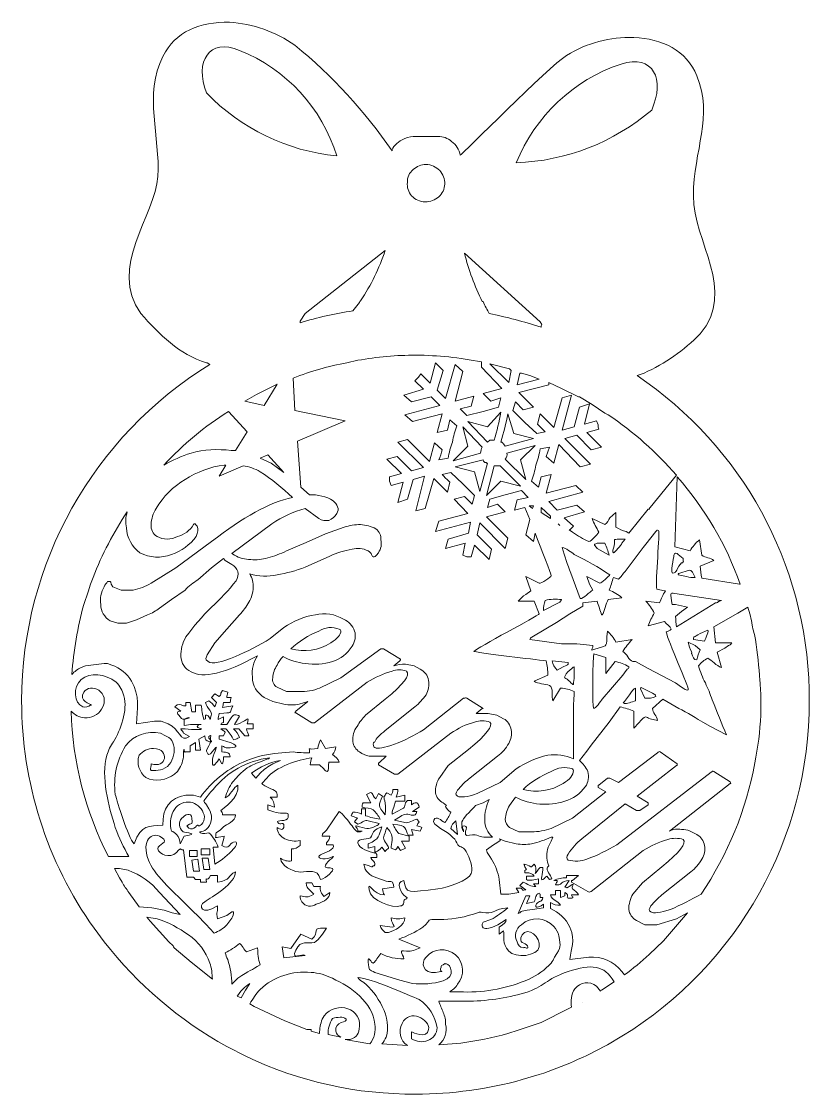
# Model space of a CAD drawing. Header units: millimetres. Extents: x 0 to 32.6, y 0 to 44.4.
import ezdxf

# ---------------------------------------------------------------- set-up
doc = ezdxf.new("R2010")
doc.units = ezdxf.units.MM
doc.header["$MEASUREMENT"] = 0
doc.layers.add('Layer 1', color=7, linetype='Continuous')

# ---------------------------------------------------------------- blocks, each defined once
blk = doc.blocks.new('block 4')
at = {"layer": 'Layer 1', "lineweight": 0}
for points in [[(20.214, 30.057), (20.285, 29.986), (20.179, 29.492), (19.403, 30.268), (20.214, 30.057)], [(20.637, 29.88), (20.708, 29.88), (21.061, 29.774), (21.449, 29.633), (20.532, 29.386), (20.637, 29.88)], [(10.054, 28.54), (9.243, 28.716), (9.737, 28.998), (10.583, 29.422), (10.054, 28.54)], [(10.195, 26.494), (10.866, 25.753), (10.336, 26.141), (9.878, 26.352), (10.195, 26.494)], [(19.579, 26.035), (19.826, 26.035), (20.673, 25.188), (19.861, 25.4), (19.262, 24.8), (19.579, 26.035)], [(21.167, 24.271), (21.026, 24.377), (21.202, 24.377), (21.167, 24.271)], [(21.907, 23.848), (21.519, 24.095), (21.519, 24.306), (21.907, 23.954), (21.907, 23.848)], [(6.95, 9.842), (6.95, 10.089), (7.267, 10.089), (7.267, 9.842), (6.95, 9.842)], [(7.444, 9.913), (7.444, 10.16), (7.796, 10.16), (7.796, 9.913), (7.444, 9.913)], [(7.302, 9.737), (7.373, 9.243), (7.126, 9.243), (7.056, 9.701), (7.302, 9.737)], [(7.726, 9.772), (7.796, 9.313), (7.549, 9.313), (7.479, 9.772), (7.726, 9.772)], [(23.248, 3.81), (23.248, 3.81)]]:
    blk.add_lwpolyline(points, dxfattribs=at)
for points, knots in [([(32.632, 16.581), (32.632, 16.581), (32.632, 16.757), (32.632, 16.757), (32.502, 21.993), (29.847, 26.843), (25.506, 29.774), (25.506, 29.774), (25.788, 29.88), (25.788, 29.88), (25.788, 29.88), (25.788, 29.88), (25.788, 29.88), (26.658, 30.272), (27.448, 30.822), (28.116, 31.503), (29.633, 33.302), (27.834, 35.313), (27.834, 37.218), (27.834, 39.123), (28.681, 40.534), (27.975, 42.192), (27.552, 43.251), (26.529, 43.744), (25.365, 43.78), (24.382, 43.82), (23.411, 43.562), (22.578, 43.039), (21.837, 42.58), (18.239, 38.911), (18.168, 38.911), (18.129, 39.138), (18.002, 39.341), (17.815, 39.476), (17.661, 39.616), (17.459, 39.692), (17.251, 39.687), (17.251, 39.687), (16.228, 39.687), (16.228, 39.687), (16.066, 39.679), (15.908, 39.63), (15.769, 39.546), (15.557, 39.441), (15.346, 39.229), (15.346, 39.088), (14.222, 40.731), (12.868, 42.205), (11.324, 43.462), (10.526, 44.028), (9.585, 44.358), (8.608, 44.415), (7.408, 44.45), (6.35, 44.027), (5.856, 43.004), (5.045, 41.416), (5.75, 39.652), (5.644, 38.029), (5.539, 36.407), (3.563, 34.255), (4.939, 32.35), (5.715, 31.468), (6.526, 30.656), (7.655, 30.304), (7.655, 30.304), (7.691, 30.304), (7.691, 30.304), (7.691, 30.304), (7.796, 30.233), (7.796, 30.233), (2.955, 27.257), (0.003, 21.982), (0, 16.298), (-0.007, 12.923), (1.042, 9.63), (2.999, 6.879), (2.999, 6.879), (3.422, 6.315), (3.422, 6.315), (4.806, 4.541), (6.534, 3.065), (8.502, 1.976), (8.502, 1.976), (9.313, 1.552), (9.313, 1.552), (11.507, 0.513), (13.907, -0.018), (16.334, 0), (17.824, 0.001), (19.307, 0.203), (20.743, 0.6), (20.743, 0.6), (21.449, 0.811), (21.449, 0.811), (22.426, 1.135), (23.37, 1.548), (24.271, 2.046), (24.271, 2.046), (24.871, 2.399), (24.871, 2.399), (29.704, 5.363), (32.644, 10.629), (32.632, 16.298), (32.632, 16.298), (32.632, 16.581), (32.632, 16.581)], [0, 0, 0, 0, 1, 1, 1, 2, 2, 2, 3, 3, 3, 4, 4, 4, 5, 5, 5, 6, 6, 6, 7, 7, 7, 8, 8, 8, 9, 9, 9, 10, 10, 10, 11, 11, 11, 12, 12, 12, 13, 13, 13, 14, 14, 14, 15, 15, 15, 16, 16, 16, 17, 17, 17, 18, 18, 18, 19, 19, 19, 20, 20, 20, 21, 21, 21, 22, 22, 22, 23, 23, 23, 24, 24, 24, 25, 25, 25, 26, 26, 26, 27, 27, 27, 28, 28, 28, 29, 29, 29, 30, 30, 30, 31, 31, 31, 32, 32, 32, 33, 33, 33, 34, 34, 34, 35, 35, 35, 35]), ([(7.655, 41.487), (7.161, 42.792), (7.761, 43.78), (9.031, 43.251), (10.965, 42.476), (12.444, 40.868), (13.053, 38.876), (11.003, 39.086), (9.093, 40.01), (7.655, 41.487)], [0, 0, 0, 0, 1, 1, 1, 2, 2, 2, 3, 3, 3, 3]), ([(24.836, 42.686), (26.176, 43.109), (26.67, 42.051), (26.106, 40.781), (24.537, 39.439), (22.56, 38.668), (20.496, 38.594), (21.275, 40.527), (22.86, 42.022), (24.836, 42.686)], [0, 0, 0, 0, 1, 1, 1, 2, 2, 2, 3, 3, 3, 3]), ([(16.228, 38.312), (16.371, 38.447), (16.56, 38.522), (16.757, 38.523), (16.969, 38.515), (17.171, 38.427), (17.321, 38.276), (17.462, 38.122), (17.538, 37.92), (17.533, 37.712), (17.527, 37.509), (17.437, 37.318), (17.286, 37.183), (17.129, 37.048), (16.929, 36.973), (16.722, 36.971), (16.509, 36.98), (16.308, 37.068), (16.157, 37.218), (16.026, 37.376), (15.963, 37.578), (15.981, 37.782), (15.972, 37.989), (16.064, 38.186), (16.228, 38.312)], [0, 0, 0, 0, 1, 1, 1, 2, 2, 2, 3, 3, 3, 4, 4, 4, 5, 5, 5, 6, 6, 6, 7, 7, 7, 8, 8, 8, 8]), ([(14.041, 32.879), (14.041, 32.879), (14.041, 32.879), (14.041, 32.879), (14.005, 32.844), (14.005, 32.844), (14.005, 32.808), (14.005, 32.808), (13.723, 32.456), (13.723, 32.456), (12.983, 32.345), (12.252, 32.18), (11.536, 31.962), (11.536, 31.962), (11.536, 32.032), (11.536, 32.032), (11.536, 32.032), (11.747, 32.35), (11.747, 32.35), (11.747, 32.35), (15.064, 34.96), (15.064, 34.96), (14.82, 34.223), (14.476, 33.522), (14.041, 32.879)], [0, 0, 0, 0, 1, 1, 1, 2, 2, 2, 3, 3, 3, 4, 4, 4, 5, 5, 5, 6, 6, 6, 7, 7, 7, 8, 8, 8, 8]), ([(21.484, 31.997), (21.484, 31.997), (21.555, 31.891), (21.555, 31.891), (21.529, 31.862), (21.516, 31.824), (21.519, 31.785), (20.812, 32.011), (20.094, 32.199), (19.367, 32.35), (19.297, 32.491), (19.191, 32.667), (19.121, 32.844), (19.121, 32.844), (19.085, 32.844), (19.085, 32.844), (18.769, 33.486), (18.521, 34.16), (18.344, 34.854), (18.344, 34.854), (21.484, 31.997), (21.484, 31.997)], [0, 0, 0, 0, 1, 1, 1, 2, 2, 2, 3, 3, 3, 4, 4, 4, 5, 5, 5, 6, 6, 6, 7, 7, 7, 7]), ([(16.334, 30.621), (17.246, 30.616), (18.156, 30.522), (19.05, 30.339), (19.05, 30.339), (19.05, 30.127), (19.05, 30.127), (19.05, 30.127), (19.897, 29.245), (19.897, 29.245), (19.897, 29.245), (19.121, 29.034), (19.121, 29.034), (19.121, 29.034), (19.438, 28.716), (19.438, 28.716), (19.438, 28.716), (19.861, 28.857), (19.861, 28.857), (19.861, 28.857), (19.756, 28.469), (19.756, 28.469), (19.756, 28.469), (19.121, 28.293), (19.121, 28.293), (19.121, 28.293), (18.45, 28.116), (18.45, 28.116), (18.45, 28.116), (18.168, 28.399), (18.168, 28.399), (18.168, 28.399), (18.627, 28.504), (18.627, 28.504), (18.627, 28.504), (18.732, 28.928), (18.732, 28.928), (18.732, 28.928), (17.956, 28.716), (17.956, 28.716), (17.956, 28.716), (18.274, 29.951), (18.274, 29.951), (18.274, 29.951), (17.956, 30.233), (17.956, 30.233), (17.956, 30.233), (17.568, 28.822), (17.568, 28.822), (17.568, 28.822), (17.216, 29.175), (17.216, 29.175), (17.216, 29.175), (17.462, 29.986), (17.462, 29.986), (17.462, 29.986), (17.145, 30.304), (17.145, 30.304), (17.145, 30.304), (16.933, 29.457), (16.933, 29.457), (16.933, 29.457), (16.545, 29.845), (16.545, 29.845), (16.545, 29.845), (16.439, 29.704), (16.439, 29.704), (16.439, 29.704), (16.298, 29.563), (16.298, 29.563), (16.298, 29.563), (16.651, 29.21), (16.651, 29.21), (16.651, 29.21), (15.84, 28.963), (15.84, 28.963), (15.84, 28.963), (16.157, 28.681), (16.157, 28.681), (16.157, 28.681), (16.969, 28.892), (16.969, 28.892), (16.969, 28.892), (17.321, 28.54), (17.321, 28.54), (17.321, 28.54), (15.875, 28.152), (15.875, 28.152), (15.875, 28.152), (16.192, 27.869), (16.192, 27.869), (16.192, 27.869), (17.427, 28.187), (17.427, 28.187), (17.427, 28.187), (17.216, 27.411), (17.216, 27.411), (17.216, 27.411), (17.639, 27.517), (17.639, 27.517), (17.639, 27.517), (17.745, 27.94), (17.745, 27.94), (17.745, 27.94), (18.027, 27.693), (18.027, 27.693), (17.952, 27.474), (17.893, 27.25), (17.851, 27.023), (17.771, 26.805), (17.712, 26.581), (17.674, 26.352), (17.674, 26.352), (17.286, 26.282), (17.286, 26.282), (17.344, 26.419), (17.392, 26.561), (17.427, 26.705), (17.427, 26.705), (17.11, 26.987), (17.11, 26.987), (17.11, 26.987), (16.898, 26.211), (16.898, 26.211), (16.898, 26.211), (15.981, 27.129), (15.981, 27.129), (15.981, 27.129), (15.593, 27.023), (15.593, 27.023), (15.593, 27.023), (16.651, 25.964), (16.651, 25.964), (16.651, 25.964), (16.157, 25.823), (16.157, 25.823), (16.157, 25.823), (15.557, 26.423), (15.557, 26.423), (15.557, 26.423), (15.134, 26.317), (15.134, 26.317), (15.134, 26.317), (15.734, 25.717), (15.734, 25.717), (15.734, 25.717), (15.24, 25.576), (15.24, 25.576), (15.24, 25.576), (15.24, 25.4), (15.24, 25.4), (15.24, 25.4), (15.311, 25.224), (15.311, 25.224), (15.311, 25.224), (15.804, 25.365), (15.804, 25.365), (15.804, 25.365), (15.593, 24.518), (15.593, 24.518), (15.593, 24.518), (15.981, 24.659), (15.981, 24.659), (15.981, 24.659), (16.228, 25.471), (16.228, 25.471), (16.228, 25.471), (16.686, 25.612), (16.686, 25.612), (16.686, 25.612), (16.334, 24.165), (16.334, 24.165), (16.334, 24.165), (16.722, 24.271), (16.722, 24.271), (16.722, 24.271), (17.074, 25.506), (17.074, 25.506), (17.074, 25.506), (17.639, 24.941), (17.639, 24.941), (17.639, 24.941), (17.745, 25.365), (17.745, 25.365), (17.629, 25.461), (17.523, 25.567), (17.427, 25.682), (17.427, 25.682), (17.78, 25.753), (17.78, 25.753), (17.78, 25.753), (18.274, 25.294), (18.274, 25.294), (18.274, 25.294), (18.768, 24.8), (18.768, 24.8), (18.768, 24.8), (18.662, 24.447), (18.662, 24.447), (18.662, 24.447), (18.344, 24.765), (18.344, 24.765), (18.344, 24.765), (17.921, 24.659), (17.921, 24.659), (17.921, 24.659), (18.486, 24.059), (18.486, 24.059), (18.486, 24.059), (17.286, 23.742), (17.286, 23.742), (17.286, 23.742), (17.145, 23.319), (17.145, 23.319), (17.145, 23.319), (18.591, 23.707), (18.591, 23.707), (18.591, 23.707), (18.521, 23.248), (18.521, 23.248), (18.521, 23.248), (17.674, 23.001), (17.674, 23.001), (17.674, 23.001), (17.568, 22.613), (17.568, 22.613), (17.568, 22.613), (18.38, 22.825), (18.38, 22.825), (18.38, 22.825), (18.274, 22.331), (18.274, 22.331), (18.274, 22.331), (18.45, 22.26), (18.45, 22.26), (18.45, 22.26), (18.627, 22.26), (18.627, 22.26), (18.627, 22.26), (18.768, 22.754), (18.768, 22.754), (18.768, 22.754), (19.367, 22.154), (19.367, 22.154), (19.367, 22.154), (19.473, 22.578), (19.473, 22.578), (19.473, 22.578), (18.874, 23.177), (18.874, 23.177), (18.874, 23.177), (18.979, 23.671), (18.979, 23.671), (18.979, 23.671), (20.038, 22.613), (20.038, 22.613), (20.038, 22.613), (20.144, 23.036), (20.144, 23.036), (20.144, 23.036), (19.262, 23.918), (19.262, 23.918), (19.262, 23.918), (20.038, 24.13), (20.038, 24.13), (20.038, 24.13), (19.72, 24.447), (19.72, 24.447), (19.72, 24.447), (19.297, 24.306), (19.297, 24.306), (19.297, 24.306), (19.403, 24.659), (19.403, 24.659), (19.403, 24.659), (20.038, 24.836), (20.038, 24.836), (20.038, 24.836), (20.708, 25.012), (20.708, 25.012), (20.708, 25.012), (20.99, 24.73), (20.99, 24.73), (20.99, 24.73), (20.532, 24.624), (20.532, 24.624), (20.532, 24.624), (20.426, 24.201), (20.426, 24.201), (20.426, 24.201), (20.849, 24.306), (20.849, 24.306), (20.849, 24.306), (21.061, 23.812), (21.061, 23.812), (21.061, 23.812), (20.884, 23.177), (20.884, 23.177), (20.884, 23.177), (21.202, 22.895), (21.202, 22.895), (21.202, 22.895), (21.272, 23.248), (21.272, 23.248), (21.519, 22.578), (21.943, 21.555), (21.943, 21.484), (21.943, 21.414), (21.519, 21.167), (21.449, 21.167), (21.449, 21.167), (20.884, 21.449), (20.884, 21.449), (20.884, 21.449), (21.096, 20.849), (21.096, 20.849), (21.096, 20.849), (20.884, 20.708), (20.884, 20.708), (20.77, 20.624), (20.664, 20.53), (20.567, 20.426), (20.567, 20.426), (21.237, 20.426), (21.237, 20.426), (21.237, 20.426), (21.449, 19.897), (21.449, 19.897), (21.378, 19.826), (18.874, 18.486), (18.732, 18.344), (19.262, 18.239), (21.131, 18.027), (21.731, 17.956), (21.774, 17.759), (21.798, 17.558), (21.802, 17.357), (21.802, 17.357), (21.237, 17.11), (21.237, 17.11), (21.378, 17.004), (21.696, 17.004), (21.872, 16.933), (22.049, 16.863), (21.943, 16.439), (22.013, 16.298), (22.013, 16.298), (22.331, 16.827), (22.331, 16.827), (22.526, 16.818), (22.718, 16.77), (22.895, 16.686), (22.895, 16.475), (22.86, 16.122), (22.86, 15.875), (22.86, 15.875), (22.86, 13.899), (22.86, 13.899), (22.527, 14.043), (22.161, 14.092), (21.802, 14.041), (21.333, 13.941), (20.89, 13.749), (20.496, 13.476), (20.496, 13.476), (19.826, 12.912), (19.826, 12.912), (19.826, 12.912), (18.874, 12.453), (18.874, 12.453), (18.45, 12.312), (18.168, 12.277), (18.062, 12.347), (17.956, 12.418), (17.992, 12.453), (18.062, 12.594), (18.196, 12.765), (18.35, 12.919), (18.521, 13.053), (18.521, 13.053), (19.72, 14.005), (19.72, 14.005), (19.911, 14.145), (20.067, 14.326), (20.179, 14.534), (20.285, 14.702), (20.323, 14.904), (20.285, 15.099), (20.255, 15.293), (20.138, 15.462), (19.967, 15.557), (19.967, 15.557), (19.685, 15.699), (19.685, 15.699), (19.685, 15.699), (19.332, 15.769), (19.332, 15.769), (19.332, 15.769), (18.838, 15.769), (18.838, 15.769), (18.838, 15.769), (19.085, 15.981), (19.085, 15.981), (19.085, 15.981), (19.121, 15.981), (19.121, 15.981), (19.121, 15.981), (18.45, 16.404), (18.45, 16.404), (18.415, 16.439), (18.38, 16.404), (18.309, 16.404), (18.309, 16.404), (16.651, 15.099), (16.651, 15.099), (16.27, 14.864), (15.868, 14.663), (15.452, 14.499), (15.028, 14.358), (14.746, 14.287), (14.64, 14.358), (14.572, 14.396), (14.547, 14.482), (14.585, 14.55), (14.598, 14.573), (14.617, 14.592), (14.64, 14.605), (14.676, 14.746), (14.852, 14.887), (15.064, 15.064), (15.064, 15.064), (16.298, 16.051), (16.298, 16.051), (16.469, 16.198), (16.623, 16.364), (16.757, 16.545), (16.859, 16.727), (16.897, 16.939), (16.863, 17.145), (16.826, 17.346), (16.694, 17.516), (16.51, 17.604), (16.51, 17.604), (16.263, 17.745), (16.263, 17.745), (16.263, 17.745), (15.91, 17.815), (15.91, 17.815), (15.743, 17.827), (15.574, 17.803), (15.416, 17.745), (15.416, 17.745), (15.663, 17.956), (15.663, 17.956), (15.699, 17.992), (15.699, 17.992), (15.699, 18.027), (15.699, 18.027), (15.699, 18.027), (15.699, 18.027), (15.699, 18.027), (14.993, 18.45), (14.993, 18.45), (14.993, 18.45), (14.887, 18.45), (14.887, 18.45), (14.887, 18.45), (13.229, 17.251), (13.229, 17.251), (13.229, 17.251), (12.347, 16.827), (12.347, 16.827), (12.079, 16.718), (11.79, 16.67), (11.501, 16.686), (11.501, 16.686), (10.971, 16.686), (10.971, 16.686), (10.971, 16.686), (10.583, 16.863), (10.583, 16.863), (10.444, 16.938), (10.372, 17.097), (10.407, 17.251), (10.417, 17.44), (10.478, 17.623), (10.583, 17.78), (10.645, 17.911), (10.728, 18.03), (10.83, 18.133), (11.113, 17.976), (11.425, 17.88), (11.747, 17.851), (12.124, 17.786), (12.511, 17.811), (12.876, 17.921), (13.214, 18.029), (13.502, 18.254), (13.688, 18.556), (13.818, 18.741), (13.857, 18.974), (13.794, 19.191), (13.712, 19.41), (13.547, 19.588), (13.335, 19.685), (12.984, 19.891), (12.567, 19.954), (12.171, 19.861), (11.7, 19.791), (11.252, 19.61), (10.866, 19.332), (10.866, 19.332), (10.301, 18.874), (10.301, 18.874), (9.838, 18.592), (9.354, 18.344), (8.855, 18.133), (8.29, 17.886), (7.902, 17.815), (7.726, 17.921), (7.549, 18.027), (7.655, 18.062), (7.691, 18.203), (7.691, 18.203), (8.008, 18.697), (8.008, 18.697), (8.008, 18.697), (8.502, 19.262), (8.502, 19.262), (8.502, 19.262), (9.031, 19.861), (9.031, 19.861), (9.178, 20.024), (9.308, 20.202), (9.419, 20.391), (9.526, 20.573), (9.586, 20.779), (9.596, 20.99), (9.604, 21.188), (9.555, 21.384), (9.454, 21.555), (9.823, 21.453), (10.21, 21.441), (10.583, 21.519), (10.982, 21.583), (11.372, 21.69), (11.747, 21.837), (11.747, 21.837), (12.771, 22.296), (12.771, 22.296), (13.061, 22.433), (13.37, 22.528), (13.688, 22.578), (13.911, 22.648), (14.154, 22.622), (14.358, 22.507), (14.429, 22.472), (14.499, 22.401), (14.499, 22.366), (14.499, 22.331), (14.534, 22.26), (14.57, 22.26), (14.605, 22.26), (14.676, 22.26), (14.781, 22.437), (14.889, 22.59), (14.928, 22.782), (14.887, 22.966), (14.899, 23.145), (14.819, 23.317), (14.676, 23.424), (14.477, 23.524), (14.262, 23.584), (14.041, 23.601), (13.813, 23.6), (13.587, 23.564), (13.37, 23.495), (13.37, 23.495), (12.594, 23.213), (12.594, 23.213), (12.594, 23.213), (11.783, 22.86), (11.783, 22.86), (11.783, 22.86), (10.971, 22.507), (10.971, 22.507), (10.723, 22.388), (10.463, 22.293), (10.195, 22.225), (9.968, 22.151), (9.727, 22.127), (9.49, 22.154), (9.255, 22.158), (9.025, 22.219), (8.819, 22.331), (8.819, 22.331), (8.714, 22.401), (8.714, 22.401), (8.714, 22.401), (10.372, 23.636), (10.372, 23.636), (10.793, 23.92), (11.258, 24.135), (11.747, 24.271), (11.747, 24.271), (12.312, 23.848), (12.312, 23.848), (12.44, 23.773), (12.59, 23.748), (12.735, 23.777), (12.87, 23.832), (12.982, 23.932), (13.053, 24.059), (13.115, 24.14), (13.128, 24.248), (13.088, 24.342), (13.05, 24.437), (12.99, 24.522), (12.912, 24.589), (12.613, 24.764), (12.27, 24.85), (11.924, 24.836), (11.924, 24.836), (11.571, 25.153), (11.571, 25.153), (11.571, 25.153), (11.43, 27.058), (11.43, 27.058), (11.43, 27.058), (13.406, 27.905), (13.406, 27.905), (13.406, 27.905), (11.324, 28.328), (11.324, 28.328), (11.324, 28.328), (11.254, 29.669), (11.254, 29.669), (11.971, 29.954), (12.716, 30.167), (13.476, 30.304), (13.476, 30.304), (13.935, 30.409), (13.935, 30.409), (14.726, 30.551), (15.529, 30.622), (16.334, 30.621)], [0, 0, 0, 0, 1, 1, 1, 2, 2, 2, 3, 3, 3, 4, 4, 4, 5, 5, 5, 6, 6, 6, 7, 7, 7, 8, 8, 8, 9, 9, 9, 10, 10, 10, 11, 11, 11, 12, 12, 12, 13, 13, 13, 14, 14, 14, 15, 15, 15, 16, 16, 16, 17, 17, 17, 18, 18, 18, 19, 19, 19, 20, 20, 20, 21, 21, 21, 22, 22, 22, 23, 23, 23, 24, 24, 24, 25, 25, 25, 26, 26, 26, 27, 27, 27, 28, 28, 28, 29, 29, 29, 30, 30, 30, 31, 31, 31, 32, 32, 32, 33, 33, 33, 34, 34, 34, 35, 35, 35, 36, 36, 36, 37, 37, 37, 38, 38, 38, 39, 39, 39, 40, 40, 40, 41, 41, 41, 42, 42, 42, 43, 43, 43, 44, 44, 44, 45, 45, 45, 46, 46, 46, 47, 47, 47, 48, 48, 48, 49, 49, 49, 50, 50, 50, 51, 51, 51, 52, 52, 52, 53, 53, 53, 54, 54, 54, 55, 55, 55, 56, 56, 56, 57, 57, 57, 58, 58, 58, 59, 59, 59, 60, 60, 60, 61, 61, 61, 62, 62, 62, 63, 63, 63, 64, 64, 64, 65, 65, 65, 66, 66, 66, 67, 67, 67, 68, 68, 68, 69, 69, 69, 70, 70, 70, 71, 71, 71, 72, 72, 72, 73, 73, 73, 74, 74, 74, 75, 75, 75, 76, 76, 76, 77, 77, 77, 78, 78, 78, 79, 79, 79, 80, 80, 80, 81, 81, 81, 82, 82, 82, 83, 83, 83, 84, 84, 84, 85, 85, 85, 86, 86, 86, 87, 87, 87, 88, 88, 88, 89, 89, 89, 90, 90, 90, 91, 91, 91, 92, 92, 92, 93, 93, 93, 94, 94, 94, 95, 95, 95, 96, 96, 96, 97, 97, 97, 98, 98, 98, 99, 99, 99, 100, 100, 100, 101, 101, 101, 102, 102, 102, 103, 103, 103, 104, 104, 104, 105, 105, 105, 106, 106, 106, 107, 107, 107, 108, 108, 108, 109, 109, 109, 110, 110, 110, 111, 111, 111, 112, 112, 112, 113, 113, 113, 114, 114, 114, 115, 115, 115, 116, 116, 116, 117, 117, 117, 118, 118, 118, 119, 119, 119, 120, 120, 120, 121, 121, 121, 122, 122, 122, 123, 123, 123, 124, 124, 124, 125, 125, 125, 126, 126, 126, 127, 127, 127, 128, 128, 128, 129, 129, 129, 130, 130, 130, 131, 131, 131, 132, 132, 132, 133, 133, 133, 134, 134, 134, 135, 135, 135, 136, 136, 136, 137, 137, 137, 138, 138, 138, 139, 139, 139, 140, 140, 140, 141, 141, 141, 142, 142, 142, 143, 143, 143, 144, 144, 144, 145, 145, 145, 146, 146, 146, 147, 147, 147, 148, 148, 148, 149, 149, 149, 150, 150, 150, 151, 151, 151, 152, 152, 152, 153, 153, 153, 154, 154, 154, 155, 155, 155, 156, 156, 156, 157, 157, 157, 158, 158, 158, 159, 159, 159, 160, 160, 160, 161, 161, 161, 162, 162, 162, 163, 163, 163, 164, 164, 164, 165, 165, 165, 166, 166, 166, 167, 167, 167, 168, 168, 168, 169, 169, 169, 170, 170, 170, 171, 171, 171, 172, 172, 172, 173, 173, 173, 174, 174, 174, 175, 175, 175, 176, 176, 176, 177, 177, 177, 178, 178, 178, 179, 179, 179, 180, 180, 180, 181, 181, 181, 182, 182, 182, 183, 183, 183, 184, 184, 184, 185, 185, 185, 186, 186, 186, 187, 187, 187, 188, 188, 188, 189, 189, 189, 190, 190, 190, 191, 191, 191, 192, 192, 192, 193, 193, 193, 194, 194, 194, 195, 195, 195, 196, 196, 196, 197, 197, 197, 198, 198, 198, 199, 199, 199, 200, 200, 200, 201, 201, 201, 202, 202, 202, 203, 203, 203, 204, 204, 204, 205, 205, 205, 206, 206, 206, 207, 207, 207, 208, 208, 208, 209, 209, 209, 210, 210, 210, 211, 211, 211, 212, 212, 212, 213, 213, 213, 214, 214, 214, 215, 215, 215, 215]), ([(27.129, 25.647), (27.129, 25.647), (27.129, 25.647), (27.129, 25.647), (27.129, 25.647), (26.035, 24.306), (26.035, 24.306), (26, 24.271), (26.035, 24.271), (26, 24.236), (26, 24.236), (25.964, 24.236), (25.964, 24.236), (25.964, 24.236), (25.153, 23.248), (25.153, 23.248), (25.153, 23.248), (25.047, 23.319), (25.047, 23.319), (24.896, 23.349), (24.752, 23.409), (24.624, 23.495), (24.624, 23.495), (24.624, 24.095), (24.624, 24.095), (24.624, 24.095), (24.377, 23.883), (24.377, 23.883), (24.324, 23.777), (24.252, 23.681), (24.165, 23.601), (24.165, 23.601), (23.636, 23.848), (23.636, 23.848), (23.716, 23.653), (23.81, 23.464), (23.918, 23.283), (23.812, 23.177), (23.636, 22.931), (23.495, 22.895), (23.261, 23.005), (23.037, 23.135), (22.825, 23.283), (22.825, 23.283), (22.684, 23.389), (22.684, 23.389), (22.684, 23.389), (22.719, 23.389), (22.719, 23.389), (22.719, 23.389), (22.86, 23.53), (22.86, 23.53), (22.86, 23.53), (22.472, 23.883), (22.472, 23.883), (22.472, 23.883), (23.319, 24.13), (23.319, 24.13), (23.319, 24.13), (23.001, 24.412), (23.001, 24.412), (23.001, 24.412), (22.19, 24.201), (22.19, 24.201), (22.19, 24.201), (21.837, 24.553), (21.837, 24.553), (21.837, 24.553), (23.248, 24.941), (23.248, 24.941), (23.248, 24.941), (22.966, 25.224), (22.966, 25.224), (22.966, 25.224), (21.731, 24.906), (21.731, 24.906), (21.731, 24.906), (21.943, 25.682), (21.943, 25.682), (21.943, 25.682), (21.519, 25.576), (21.519, 25.576), (21.519, 25.576), (21.414, 25.153), (21.414, 25.153), (21.414, 25.153), (21.131, 25.4), (21.131, 25.4), (21.207, 25.619), (21.266, 25.843), (21.308, 26.07), (21.387, 26.288), (21.446, 26.512), (21.484, 26.741), (21.484, 26.741), (21.872, 26.811), (21.872, 26.811), (21.872, 26.811), (21.731, 26.423), (21.731, 26.423), (21.731, 26.423), (22.049, 26.141), (22.049, 26.141), (22.049, 26.141), (22.26, 26.917), (22.26, 26.917), (22.26, 26.917), (23.142, 26), (23.142, 26), (23.142, 26), (23.566, 26.106), (23.566, 26.106), (23.566, 26.106), (22.507, 27.164), (22.507, 27.164), (22.507, 27.164), (23.001, 27.305), (23.001, 27.305), (23.001, 27.305), (23.601, 26.705), (23.601, 26.705), (23.601, 26.705), (24.024, 26.811), (24.024, 26.811), (24.024, 26.811), (23.424, 27.411), (23.424, 27.411), (23.424, 27.411), (23.918, 27.552), (23.918, 27.552), (23.894, 27.608), (23.882, 27.668), (23.883, 27.728), (23.883, 27.728), (23.812, 27.905), (23.812, 27.905), (23.812, 27.905), (23.319, 27.764), (23.319, 27.764), (23.319, 27.764), (23.53, 28.61), (23.53, 28.61), (23.53, 28.61), (23.107, 28.469), (23.107, 28.469), (23.107, 28.469), (22.895, 27.658), (22.895, 27.658), (22.895, 27.658), (22.401, 27.517), (22.401, 27.517), (22.401, 27.517), (22.789, 28.963), (22.789, 28.963), (22.789, 28.963), (22.401, 28.857), (22.401, 28.857), (22.401, 28.857), (22.049, 27.622), (22.049, 27.622), (22.049, 27.622), (21.484, 28.187), (21.484, 28.187), (21.484, 28.187), (21.378, 27.764), (21.378, 27.764), (21.378, 27.764), (21.696, 27.446), (21.696, 27.446), (21.696, 27.446), (21.343, 27.376), (21.343, 27.376), (21.343, 27.376), (20.849, 27.834), (20.849, 27.834), (20.849, 27.834), (20.355, 28.328), (20.355, 28.328), (20.355, 28.328), (20.461, 28.681), (20.461, 28.681), (20.461, 28.681), (20.779, 28.363), (20.779, 28.363), (20.779, 28.363), (21.202, 28.469), (21.202, 28.469), (21.202, 28.469), (20.602, 29.069), (20.602, 29.069), (20.602, 29.069), (21.837, 29.386), (21.837, 29.386), (21.837, 29.386), (21.837, 29.492), (21.837, 29.492), (21.837, 29.492), (22.366, 29.245), (22.366, 29.245), (22.366, 29.245), (23.072, 28.892), (23.072, 28.892), (23.072, 28.892), (23.107, 28.892), (23.107, 28.892), (23.107, 28.892), (23.636, 28.575), (23.636, 28.575), (23.636, 28.575), (24.165, 28.222), (24.165, 28.222), (24.165, 28.222), (24.306, 28.152), (24.306, 28.152), (25.352, 27.444), (26.301, 26.602), (27.129, 25.647)], [0, 0, 0, 0, 1, 1, 1, 2, 2, 2, 3, 3, 3, 4, 4, 4, 5, 5, 5, 6, 6, 6, 7, 7, 7, 8, 8, 8, 9, 9, 9, 10, 10, 10, 11, 11, 11, 12, 12, 12, 13, 13, 13, 14, 14, 14, 15, 15, 15, 16, 16, 16, 17, 17, 17, 18, 18, 18, 19, 19, 19, 20, 20, 20, 21, 21, 21, 22, 22, 22, 23, 23, 23, 24, 24, 24, 25, 25, 25, 26, 26, 26, 27, 27, 27, 28, 28, 28, 29, 29, 29, 30, 30, 30, 31, 31, 31, 32, 32, 32, 33, 33, 33, 34, 34, 34, 35, 35, 35, 36, 36, 36, 37, 37, 37, 38, 38, 38, 39, 39, 39, 40, 40, 40, 41, 41, 41, 42, 42, 42, 43, 43, 43, 44, 44, 44, 45, 45, 45, 46, 46, 46, 47, 47, 47, 48, 48, 48, 49, 49, 49, 50, 50, 50, 51, 51, 51, 52, 52, 52, 53, 53, 53, 54, 54, 54, 55, 55, 55, 56, 56, 56, 57, 57, 57, 58, 58, 58, 59, 59, 59, 60, 60, 60, 61, 61, 61, 62, 62, 62, 63, 63, 63, 64, 64, 64, 65, 65, 65, 66, 66, 66, 67, 67, 67, 68, 68, 68, 69, 69, 69, 70, 70, 70, 71, 71, 71, 72, 72, 72, 72]), ([(8.572, 28.293), (8.572, 28.293), (9.349, 27.446), (9.349, 27.446), (9.349, 27.446), (8.855, 26.67), (8.855, 26.67), (8.855, 26.67), (8.678, 26.67), (8.678, 26.67), (8.124, 26.743), (7.561, 26.707), (7.02, 26.564), (6.629, 26.435), (6.251, 26.27), (5.891, 26.07), (6.686, 26.923), (7.587, 27.67), (8.572, 28.293)], [0, 0, 0, 0, 1, 1, 1, 2, 2, 2, 3, 3, 3, 4, 4, 4, 5, 5, 5, 6, 6, 6, 6]), ([(19.579, 27.093), (19.579, 27.093), (19.403, 27.093), (19.403, 27.093), (19.403, 27.093), (19.297, 27.023), (19.297, 27.023), (19.297, 27.023), (18.486, 27.869), (18.486, 27.869), (18.486, 27.869), (19.297, 27.658), (19.297, 27.658), (19.297, 27.658), (19.861, 28.257), (19.861, 28.257), (19.791, 27.869), (19.685, 27.481), (19.579, 27.093)], [0, 0, 0, 0, 1, 1, 1, 2, 2, 2, 3, 3, 3, 4, 4, 4, 5, 5, 5, 6, 6, 6, 6]), ([(20.391, 27.376), (20.391, 27.376), (21.202, 27.164), (21.202, 27.164), (21.202, 27.164), (20.038, 26.846), (20.038, 26.846), (20.038, 26.846), (19.967, 26.952), (19.967, 26.952), (19.948, 26.952), (19.932, 26.968), (19.932, 26.987), (19.912, 26.987), (19.897, 27.003), (19.897, 27.023), (19.897, 27.023), (19.861, 27.023), (19.861, 27.023), (19.967, 27.411), (20.073, 27.799), (20.144, 28.187), (20.144, 28.187), (20.391, 27.376), (20.391, 27.376)], [0, 0, 0, 0, 1, 1, 1, 2, 2, 2, 3, 3, 3, 4, 4, 4, 5, 5, 5, 6, 6, 6, 7, 7, 7, 8, 8, 8, 8]), ([(18.274, 27.658), (18.274, 27.658), (19.085, 26.811), (19.085, 26.811), (19.04, 26.736), (19.016, 26.651), (19.015, 26.564), (19.015, 26.564), (17.886, 26.247), (17.886, 26.247), (17.886, 26.247), (18.486, 26.846), (18.486, 26.846), (18.486, 26.846), (18.274, 27.658), (18.274, 27.658)], [0, 0, 0, 0, 1, 1, 1, 2, 2, 2, 3, 3, 3, 4, 4, 4, 5, 5, 5, 5]), ([(20.884, 25.471), (20.884, 25.471), (20.038, 26.317), (20.038, 26.317), (20.1, 26.383), (20.126, 26.475), (20.108, 26.564), (20.108, 26.564), (21.272, 26.882), (21.272, 26.882), (21.272, 26.882), (20.673, 26.282), (20.673, 26.282), (20.673, 26.282), (20.884, 25.471), (20.884, 25.471)], [0, 0, 0, 0, 1, 1, 1, 2, 2, 2, 3, 3, 3, 4, 4, 4, 5, 5, 5, 5]), ([(19.121, 26.282), (19.121, 26.247), (19.156, 26.211), (19.191, 26.176), (19.191, 26.176), (19.262, 26.176), (19.262, 26.176), (19.262, 26.141), (19.262, 26.141), (19.297, 26.141), (19.297, 26.141), (19.297, 26.141), (19.297, 26.141), (19.297, 26.141), (18.979, 24.977), (18.979, 24.977), (18.979, 24.977), (18.768, 25.788), (18.768, 25.788), (18.768, 25.788), (17.956, 26), (17.956, 26), (17.956, 26), (19.121, 26.282), (19.121, 26.282)], [0, 0, 0, 0, 1, 1, 1, 2, 2, 2, 3, 3, 3, 4, 4, 4, 5, 5, 5, 6, 6, 6, 7, 7, 7, 8, 8, 8, 8]), ([(2.752, 20.814), (2.752, 20.814), (2.858, 21.131), (2.858, 21.131), (2.858, 21.131), (2.963, 21.414), (2.963, 21.414), (3.334, 22.367), (3.807, 23.278), (4.374, 24.13), (4.31, 23.912), (4.298, 23.683), (4.339, 23.46), (4.361, 23.05), (4.569, 22.673), (4.904, 22.437), (5.306, 22.217), (5.785, 22.191), (6.209, 22.366), (6.618, 22.501), (6.976, 22.76), (7.232, 23.107), (7.302, 23.283), (7.338, 23.424), (7.267, 23.53), (7.197, 23.636), (7.161, 23.671), (7.126, 23.601), (6.974, 23.357), (6.734, 23.18), (6.456, 23.107), (6.192, 22.963), (5.873, 22.963), (5.609, 23.107), (5.441, 23.212), (5.345, 23.403), (5.362, 23.601), (5.377, 23.838), (5.449, 24.068), (5.574, 24.271), (5.87, 24.763), (6.282, 25.174), (6.773, 25.471), (7.263, 25.788), (7.818, 25.993), (8.396, 26.07), (8.396, 26.07), (8.467, 26.07), (8.467, 26.07), (8.467, 26.07), (8.184, 25.612), (8.184, 25.612), (8.184, 25.612), (9.172, 26.035), (9.172, 26.035), (9.423, 26.006), (9.664, 25.922), (9.878, 25.788), (10.359, 25.481), (10.808, 25.126), (11.218, 24.73), (10.266, 24.518), (9.172, 23.918), (7.867, 22.895), (7.867, 22.895), (6.385, 21.802), (6.385, 21.802), (6.385, 21.802), (5.362, 21.167), (5.362, 21.167), (5.13, 21.038), (4.88, 20.943), (4.621, 20.884), (4.621, 20.884), (4.127, 20.884), (4.127, 20.884), (4.127, 20.884), (3.775, 21.026), (3.775, 21.026), (3.775, 21.026), (3.704, 21.131), (3.704, 21.131), (3.704, 21.202), (3.704, 21.237), (3.669, 21.237), (3.669, 21.237), (3.563, 21.237), (3.563, 21.237), (3.528, 21.167), (3.457, 21.131), (3.422, 21.026), (3.282, 20.806), (3.232, 20.541), (3.281, 20.285), (3.281, 20.008), (3.429, 19.753), (3.669, 19.614), (3.669, 19.614), (3.986, 19.509), (3.986, 19.509), (3.986, 19.509), (4.339, 19.509), (4.339, 19.509), (4.339, 19.509), (4.762, 19.65), (4.762, 19.65), (4.762, 19.65), (5.221, 19.861), (5.221, 19.861), (5.399, 19.93), (5.566, 20.025), (5.715, 20.144), (5.715, 20.144), (6.209, 20.496), (6.209, 20.496), (6.209, 20.496), (6.773, 20.884), (6.773, 20.884), (6.927, 21.051), (7.106, 21.194), (7.302, 21.308), (7.302, 21.308), (7.867, 21.802), (7.867, 21.802), (7.867, 21.802), (8.361, 22.19), (8.361, 22.19), (8.361, 22.19), (8.431, 22.119), (8.431, 22.119), (8.431, 22.119), (8.714, 21.943), (8.714, 21.943), (8.822, 21.876), (8.909, 21.777), (8.961, 21.661), (8.988, 21.527), (8.963, 21.388), (8.89, 21.272), (8.576, 20.883), (8.234, 20.518), (7.867, 20.179), (7.481, 19.797), (7.127, 19.384), (6.809, 18.944), (6.661, 18.7), (6.588, 18.418), (6.597, 18.133), (6.61, 17.859), (6.773, 17.615), (7.02, 17.498), (7.514, 17.216), (8.431, 17.427), (9.772, 18.168), (9.606, 17.905), (9.532, 17.595), (9.56, 17.286), (9.563, 16.936), (9.751, 16.614), (10.054, 16.439), (10.054, 16.439), (10.407, 16.263), (10.407, 16.263), (10.407, 16.263), (10.866, 16.157), (10.866, 16.157), (11.076, 16.122), (11.29, 16.122), (11.501, 16.157), (11.501, 16.157), (11.853, 16.263), (11.853, 16.263), (11.853, 16.263), (11.359, 15.875), (11.359, 15.875), (11.359, 15.84), (11.324, 15.84), (11.324, 15.804), (11.324, 15.804), (11.359, 15.804), (11.359, 15.804), (11.359, 15.804), (12.03, 15.381), (12.03, 15.381), (12.03, 15.381), (12.136, 15.381), (12.136, 15.381), (12.136, 15.381), (14.323, 17.074), (14.323, 17.074), (14.645, 17.266), (14.988, 17.42), (15.346, 17.533), (15.539, 17.606), (15.752, 17.606), (15.946, 17.533), (16.122, 17.357), (15.84, 17.004), (15.064, 16.369), (15.064, 16.369), (14.252, 15.699), (14.252, 15.699), (14.115, 15.561), (13.997, 15.407), (13.899, 15.24), (13.761, 15.059), (13.698, 14.831), (13.723, 14.605), (13.745, 14.427), (13.849, 14.27), (14.005, 14.182), (14.12, 14.094), (14.252, 14.034), (14.393, 14.005), (14.393, 14.005), (15.099, 14.005), (15.099, 14.005), (15.099, 14.005), (14.817, 13.723), (14.817, 13.723), (14.817, 13.723), (14.781, 13.723), (14.781, 13.723), (14.781, 13.723), (14.781, 13.652), (14.781, 13.652), (14.781, 13.652), (15.452, 13.264), (15.452, 13.264), (15.452, 13.264), (15.593, 13.264), (15.593, 13.264), (15.593, 13.264), (17.78, 14.958), (17.78, 14.958), (18.082, 15.163), (18.416, 15.318), (18.768, 15.416), (18.973, 15.489), (19.197, 15.489), (19.403, 15.416), (19.544, 15.275), (19.262, 14.887), (18.521, 14.287), (18.521, 14.287), (17.674, 13.617), (17.674, 13.617), (17.674, 13.617), (17.321, 13.123), (17.321, 13.123), (17.199, 12.935), (17.137, 12.713), (17.145, 12.488), (17.184, 12.308), (17.3, 12.153), (17.462, 12.065), (17.462, 12.065), (17.604, 11.959), (17.604, 11.959), (17.584, 11.959), (17.568, 11.943), (17.568, 11.924), (17.609, 11.82), (17.684, 11.733), (17.78, 11.677), (17.719, 11.524), (17.636, 11.382), (17.533, 11.254), (17.392, 11.324), (17.18, 11.571), (17.074, 11.359), (16.969, 11.148), (17.674, 10.866), (17.815, 10.689), (17.956, 10.513), (17.921, 10.654), (18.027, 10.407), (18.133, 10.16), (18.274, 10.336), (18.415, 10.054), (18.556, 9.772), (18.732, 9.419), (18.627, 9.137), (18.521, 8.855), (17.674, 8.572), (17.251, 8.502), (16.016, 8.361), (15.91, 8.29), (15.84, 8.855), (15.452, 8.784), (15.734, 8.29), (15.91, 8.184), (16.087, 8.079), (15.84, 8.114), (15.84, 8.008), (15.84, 7.902), (15.84, 7.867), (15.734, 7.796), (15.734, 7.796), (15.699, 7.796), (15.699, 7.796), (15.381, 7.691), (14.464, 8.008), (14.393, 8.467), (14.323, 8.925), (14.57, 8.22), (15.028, 8.255), (14.98, 8.328), (14.955, 8.414), (14.958, 8.502), (14.958, 8.502), (15.416, 8.572), (15.416, 8.572), (15.381, 8.89), (15.346, 8.784), (15.099, 8.819), (15.099, 8.819), (14.711, 8.961), (14.711, 8.961), (14.429, 9.066), (14.217, 9.207), (14.182, 9.525), (14.182, 9.525), (14.393, 9.454), (14.393, 9.454), (14.605, 9.384), (14.499, 9.419), (14.57, 9.454), (14.57, 9.454), (14.605, 9.454), (14.605, 9.454), (14.711, 9.596), (14.499, 9.701), (14.464, 9.807), (14.464, 9.807), (14.711, 9.807), (14.711, 9.807), (14.711, 9.948), (14.746, 9.878), (14.676, 9.984), (14.605, 10.089), (14.746, 9.984), (14.922, 10.231), (14.922, 10.231), (15.064, 10.054), (15.064, 10.054), (15.099, 10.125), (15.169, 10.16), (15.205, 10.195), (15.24, 10.231), (14.993, 10.477), (14.993, 10.619), (15.029, 10.763), (15.077, 10.905), (15.134, 11.042), (15.522, 10.619), (15.275, 10.372), (15.311, 10.195), (15.311, 10.195), (15.487, 10.125), (15.487, 10.125), (15.593, 10.195), (15.522, 10.195), (15.593, 10.266), (15.593, 10.266), (15.699, 10.089), (15.699, 10.089), (15.699, 10.089), (15.91, 10.195), (15.91, 10.195), (15.91, 10.195), (15.734, 10.477), (15.734, 10.477), (15.734, 10.477), (16.051, 10.477), (16.051, 10.477), (16.051, 10.477), (16.051, 10.689), (16.051, 10.689), (16.051, 10.689), (15.628, 10.795), (15.628, 10.795), (15.526, 10.91), (15.442, 11.041), (15.381, 11.183), (16.016, 11.148), (15.875, 10.971), (16.016, 10.724), (16.016, 10.724), (16.228, 10.724), (16.228, 10.724), (16.228, 10.724), (16.157, 10.971), (16.157, 10.971), (16.157, 10.971), (16.51, 10.901), (16.51, 10.901), (16.51, 10.901), (16.581, 11.042), (16.581, 11.042), (16.518, 11.086), (16.445, 11.11), (16.369, 11.112), (16.404, 11.218), (16.439, 11.218), (16.475, 11.289), (16.475, 11.289), (16.369, 11.395), (16.369, 11.395), (16.228, 11.359), (16.016, 11.218), (15.875, 11.254), (15.875, 11.254), (15.452, 11.359), (15.452, 11.359), (15.452, 11.359), (15.699, 11.501), (15.699, 11.501), (15.77, 11.556), (15.856, 11.593), (15.946, 11.606), (16.087, 11.606), (16.334, 11.43), (16.369, 11.712), (16.369, 11.712), (16.192, 11.712), (16.192, 11.712), (16.192, 11.712), (16.475, 11.889), (16.475, 11.889), (16.439, 11.994), (16.439, 12.03), (16.369, 12.065), (16.292, 12.072), (16.215, 12.046), (16.157, 11.994), (16.157, 11.994), (16.157, 12.171), (16.157, 12.171), (16.157, 12.171), (15.981, 12.171), (15.981, 12.171), (15.924, 12.113), (15.887, 12.039), (15.875, 11.959), (15.84, 11.853), (15.875, 11.889), (15.769, 11.818), (15.769, 11.818), (15.346, 11.606), (15.346, 11.606), (15.357, 11.703), (15.38, 11.798), (15.416, 11.889), (15.416, 11.889), (15.487, 12.136), (15.487, 12.136), (15.487, 12.136), (15.875, 12.136), (15.875, 12.136), (15.875, 12.136), (15.875, 12.382), (15.875, 12.382), (15.875, 12.382), (15.522, 12.312), (15.522, 12.312), (15.566, 12.412), (15.59, 12.52), (15.593, 12.629), (15.593, 12.629), (15.381, 12.629), (15.381, 12.629), (15.38, 12.542), (15.355, 12.457), (15.311, 12.382), (15.311, 12.382), (15.134, 12.488), (15.134, 12.488), (15.064, 12.453), (15.099, 12.418), (15.028, 12.347), (14.958, 12.277), (15.134, 12.171), (15.064, 11.571), (15.064, 11.571), (15.064, 11.571), (15.064, 11.571), (14.746, 11.959), (14.781, 11.959), (14.958, 12.347), (14.958, 12.347), (14.781, 12.453), (14.781, 12.453), (14.781, 12.453), (14.676, 12.241), (14.676, 12.241), (14.676, 12.241), (14.605, 12.312), (14.605, 12.312), (14.499, 12.488), (14.534, 12.559), (14.287, 12.418), (14.287, 12.418), (14.464, 12.065), (14.464, 12.065), (14.464, 12.065), (14.146, 12.065), (14.146, 12.065), (14.113, 12.013), (14.1, 11.95), (14.111, 11.889), (14.217, 11.853), (14.499, 11.853), (14.57, 11.783), (14.683, 11.669), (14.779, 11.538), (14.852, 11.395), (14.648, 11.421), (14.447, 11.468), (14.252, 11.536), (14.252, 11.536), (14.252, 11.818), (14.252, 11.818), (14.252, 11.818), (14.076, 11.818), (14.076, 11.818), (14.076, 11.818), (14.076, 11.606), (14.076, 11.606), (13.969, 11.668), (13.845, 11.693), (13.723, 11.677), (13.688, 11.642), (13.688, 11.571), (13.652, 11.536), (13.652, 11.536), (13.935, 11.43), (13.935, 11.43), (13.935, 11.43), (13.899, 11.43), (13.899, 11.43), (13.899, 11.43), (13.794, 11.289), (13.794, 11.289), (13.794, 11.289), (13.935, 11.183), (13.935, 11.183), (14.146, 11.254), (14.217, 11.395), (14.358, 11.324), (14.358, 11.324), (14.817, 11.218), (14.817, 11.218), (14.746, 11.112), (14.746, 11.148), (14.605, 11.077), (14.464, 11.007), (14.323, 10.971), (14.005, 11.077), (13.688, 11.183), (13.935, 11.042), (13.935, 10.901), (13.935, 10.901), (14.111, 10.901), (14.111, 10.901), (13.899, 10.795), (13.829, 10.936), (13.688, 11.112), (13.547, 11.289), (13.3, 11.642), (13.159, 11.712), (13.159, 11.712), (12.629, 10.936), (12.629, 10.936), (12.488, 10.795), (12.453, 10.83), (12.453, 10.689), (12.453, 10.689), (12.771, 10.689), (12.771, 10.689), (12.771, 10.548), (12.7, 10.513), (12.629, 10.407), (12.629, 10.407), (12.629, 10.336), (12.629, 10.336), (12.629, 10.336), (12.912, 10.336), (12.912, 10.336), (12.982, 10.125), (12.594, 10.019), (12.382, 9.913), (12.171, 9.807), (12.488, 9.666), (12.806, 9.807), (13.123, 9.948), (12.665, 9.666), (12.594, 9.49), (12.524, 9.313), (12.771, 9.419), (12.876, 9.349), (12.982, 9.278), (12.629, 8.961), (12.382, 8.89), (12.382, 8.89), (12.312, 9.066), (12.312, 9.066), (12.171, 9.349), (11.712, 9.172), (11.465, 9.207), (11.218, 9.243), (10.76, 9.454), (10.724, 9.772), (10.857, 9.676), (11.022, 9.637), (11.183, 9.666), (11.183, 9.666), (11.183, 10.16), (11.183, 10.16), (11.314, 10.162), (11.44, 10.212), (11.536, 10.301), (11.536, 10.301), (11.536, 10.513), (11.536, 10.513), (11.323, 10.459), (11.097, 10.484), (10.901, 10.583), (10.716, 10.663), (10.593, 10.841), (10.583, 11.042), (10.724, 10.971), (10.866, 10.901), (10.866, 11.112), (10.866, 11.324), (10.724, 11.112), (10.619, 11.254), (10.513, 11.395), (11.007, 11.254), (11.042, 11.465), (11.077, 11.677), (11.007, 11.642), (10.901, 11.642), (10.658, 11.638), (10.418, 11.686), (10.195, 11.783), (10.195, 11.783), (10.195, 11.994), (10.195, 11.994), (10.195, 11.994), (10.477, 11.889), (10.477, 11.889), (10.477, 12.048), (10.414, 12.2), (10.301, 12.312), (10.301, 12.312), (10.583, 12.312), (10.583, 12.312), (10.583, 12.488), (10.583, 12.488), (10.513, 12.559), (10.442, 12.629), (10.054, 12.735), (9.948, 12.876), (9.948, 12.876), (10.16, 13.088), (10.16, 13.088), (10.513, 13.547), (11.43, 13.864), (12.03, 13.935), (11.99, 13.845), (11.966, 13.75), (11.959, 13.652), (11.959, 13.652), (12.347, 13.652), (12.347, 13.652), (12.347, 13.652), (12.524, 13.476), (12.524, 13.476), (12.559, 13.441), (12.594, 13.37), (12.665, 13.37), (12.735, 13.37), (12.7, 13.617), (12.735, 13.758), (12.735, 13.758), (13.159, 13.758), (13.159, 13.758), (13.123, 13.899), (12.982, 13.97), (12.876, 14.076), (12.958, 14.163), (13.008, 14.275), (13.017, 14.393), (13.017, 14.393), (12.594, 14.323), (12.594, 14.323), (12.594, 14.323), (12.382, 14.676), (12.382, 14.676), (12.326, 14.565), (12.29, 14.446), (12.277, 14.323), (11.818, 14.252), (11.924, 14.393), (11.924, 14.217), (11.924, 14.217), (11.924, 14.146), (11.924, 14.146), (11.7, 14.141), (11.476, 14.152), (11.254, 14.182), (11.254, 14.182), (10.477, 14.111), (10.477, 14.111), (10.027, 14.061), (9.587, 13.942), (9.172, 13.758), (8.472, 13.432), (7.865, 12.935), (7.408, 12.312), (7.408, 12.312), (7.126, 12.382), (7.126, 12.382), (7.126, 12.382), (6.809, 12.382), (6.809, 12.382), (6.138, 12.312), (5.821, 11.818), (5.856, 11.148), (5.256, 11.077), (4.974, 11.218), (4.657, 10.372), (4.41, 10.654), (3.951, 12.1), (3.881, 12.418), (3.786, 13.117), (3.936, 13.827), (4.304, 14.429), (4.639, 14.876), (5.206, 15.083), (5.75, 14.958), (5.75, 14.958), (5.962, 14.852), (5.962, 14.852), (5.962, 14.852), (6.103, 14.781), (6.103, 14.781), (6.491, 14.499), (6.35, 13.547), (5.75, 13.441), (5.151, 13.335), (5.397, 13.476), (5.362, 13.688), (5.997, 13.476), (6.174, 14.287), (5.468, 14.323), (5.235, 14.328), (5.013, 14.224), (4.868, 14.041), (4.752, 13.706), (4.866, 13.335), (5.151, 13.123), (5.151, 13.123), (5.292, 13.053), (5.292, 13.053), (5.709, 12.941), (6.153, 13.063), (6.456, 13.37), (6.589, 13.545), (6.674, 13.752), (6.703, 13.97), (6.703, 13.97), (6.703, 14.217), (6.703, 14.217), (6.738, 14.323), (6.703, 14.252), (6.738, 14.287), (6.738, 14.287), (6.738, 14.287), (6.738, 14.287), (6.738, 14.287), (6.738, 14.217), (6.738, 14.217), (6.738, 14.217), (6.773, 14.111), (6.773, 14.182), (6.773, 14.182), (6.985, 14.182), (6.985, 14.182), (6.985, 14.182), (6.985, 14.429), (6.985, 14.429), (6.985, 14.429), (7.197, 14.57), (7.197, 14.57), (7.197, 14.57), (7.197, 14.252), (7.197, 14.252), (7.197, 14.252), (7.408, 14.252), (7.408, 14.252), (7.408, 14.252), (7.338, 14.711), (7.338, 14.711), (7.338, 14.711), (7.585, 14.852), (7.585, 14.852), (7.62, 14.64), (7.62, 14.676), (7.796, 14.605), (7.973, 14.534), (7.761, 14.746), (7.761, 14.746), (7.761, 14.746), (7.726, 14.817), (7.796, 14.852), (7.867, 14.887), (7.832, 14.852), (7.832, 14.781), (7.832, 14.711), (7.832, 14.534), (7.761, 14.429), (7.761, 14.429), (7.655, 14.252), (7.655, 14.252), (7.655, 14.217), (7.691, 14.076), (7.761, 14.076), (7.832, 14.076), (7.937, 14.252), (8.043, 14.358), (8.149, 14.464), (7.902, 14.076), (7.902, 13.758), (7.902, 13.441), (8.114, 13.794), (8.184, 13.899), (8.184, 13.899), (8.29, 13.688), (8.29, 13.688), (8.361, 13.723), (8.361, 13.829), (8.361, 13.97), (8.361, 13.97), (8.643, 13.97), (8.643, 13.97), (8.608, 14.182), (8.537, 14.146), (8.29, 14.182), (8.29, 14.182), (8.29, 14.429), (8.29, 14.429), (8.502, 14.358), (8.431, 14.323), (8.749, 14.358), (9.066, 14.393), (8.714, 14.534), (8.643, 14.57), (8.643, 14.57), (8.184, 14.711), (8.184, 14.711), (8.184, 14.711), (8.184, 14.852), (8.184, 14.852), (8.184, 14.852), (8.361, 14.852), (8.361, 14.852), (8.361, 14.852), (8.431, 14.993), (8.431, 14.993), (8.361, 15.099), (8.361, 15.028), (8.255, 15.134), (8.255, 15.134), (8.467, 15.134), (8.467, 15.134), (8.592, 14.996), (8.699, 14.842), (8.784, 14.676), (8.961, 14.711), (8.89, 14.746), (9.031, 14.781), (8.982, 14.919), (8.897, 15.041), (8.784, 15.134), (8.784, 15.134), (8.996, 15.134), (8.996, 15.134), (8.996, 15.134), (9.243, 14.852), (9.243, 14.852), (9.243, 14.852), (9.419, 14.852), (9.419, 14.852), (9.384, 14.993), (9.313, 14.993), (9.313, 15.134), (9.313, 15.134), (9.596, 15.134), (9.596, 15.134), (9.596, 15.134), (9.596, 15.346), (9.596, 15.346), (9.596, 15.346), (9.349, 15.346), (9.349, 15.346), (9.349, 15.416), (9.384, 15.416), (9.384, 15.522), (9.384, 15.628), (9.172, 15.346), (8.819, 15.311), (8.819, 15.311), (9.031, 15.663), (9.031, 15.663), (8.89, 15.734), (8.784, 15.769), (8.678, 15.593), (8.678, 15.593), (8.502, 15.311), (8.502, 15.311), (8.502, 15.311), (8.255, 15.311), (8.255, 15.311), (8.29, 15.416), (8.361, 15.381), (8.361, 15.416), (8.361, 15.416), (8.361, 15.416), (8.361, 15.416), (8.361, 15.416), (8.361, 15.628), (8.361, 15.628), (8.361, 15.628), (8.149, 15.522), (8.149, 15.522), (8.143, 15.606), (8.156, 15.69), (8.184, 15.769), (8.784, 15.84), (8.572, 15.699), (8.749, 16.087), (8.749, 16.087), (8.326, 16.016), (8.326, 16.016), (8.326, 16.122), (8.361, 16.122), (8.361, 16.228), (8.361, 16.228), (8.643, 16.228), (8.643, 16.228), (8.643, 16.334), (8.678, 16.334), (8.678, 16.439), (8.678, 16.439), (8.502, 16.439), (8.502, 16.439), (8.502, 16.51), (8.537, 16.545), (8.537, 16.651), (8.537, 16.651), (8.326, 16.722), (8.326, 16.722), (8.326, 16.722), (8.255, 16.616), (8.255, 16.616), (8.255, 16.56), (8.229, 16.508), (8.184, 16.475), (8.184, 16.475), (8.008, 16.581), (8.008, 16.581), (8.008, 16.581), (7.867, 16.439), (7.867, 16.439), (7.867, 16.439), (8.079, 16.228), (8.079, 16.228), (8.079, 16.228), (8.008, 16.051), (8.008, 16.051), (7.935, 16.142), (7.852, 16.225), (7.761, 16.298), (7.761, 16.298), (7.62, 16.228), (7.62, 16.228), (7.648, 16.108), (7.709, 15.998), (7.796, 15.91), (7.902, 15.734), (7.867, 15.769), (7.832, 15.593), (7.796, 15.416), (7.796, 15.734), (7.62, 15.699), (7.62, 15.699), (7.62, 15.699), (7.62, 15.699), (7.62, 15.699), (7.62, 15.628), (7.62, 15.628), (7.585, 15.487), (7.691, 15.593), (7.549, 15.522), (7.497, 15.719), (7.462, 15.919), (7.444, 16.122), (7.444, 16.122), (7.197, 16.122), (7.197, 16.122), (7.197, 16.122), (7.197, 15.84), (7.197, 15.84), (7.197, 15.84), (7.056, 15.84), (7.056, 15.84), (7.056, 15.84), (6.985, 16.228), (6.985, 16.228), (6.985, 16.228), (6.809, 16.228), (6.809, 16.228), (6.809, 16.228), (6.809, 16.087), (6.809, 16.087), (6.809, 16.087), (6.703, 16.087), (6.703, 16.087), (6.562, 16.157), (6.491, 16.192), (6.35, 16.051), (6.35, 16.051), (6.597, 15.875), (6.597, 15.875), (6.456, 15.84), (6.385, 15.84), (6.562, 15.628), (6.738, 15.416), (6.844, 15.663), (6.95, 15.593), (6.95, 15.593), (6.738, 15.522), (6.738, 15.522), (6.738, 15.522), (6.738, 15.275), (6.738, 15.275), (6.97, 15.322), (7.208, 15.334), (7.444, 15.311), (7.444, 15.311), (7.338, 15.311), (7.338, 15.311), (7.338, 15.311), (7.267, 15.24), (7.267, 15.24), (7.302, 15.169), (7.373, 15.169), (7.444, 15.134), (7.514, 15.099), (7.126, 15.099), (6.773, 15.134), (6.421, 15.169), (6.703, 15.064), (6.703, 14.958), (6.703, 14.958), (6.95, 14.817), (6.95, 14.817), (6.562, 14.534), (6.562, 15.134), (6.068, 15.346), (6.068, 15.346), (5.786, 15.452), (5.786, 15.452), (5.786, 15.452), (5.503, 15.452), (5.503, 15.452), (5.503, 15.452), (4.762, 15.346), (4.762, 15.346), (4.798, 15.91), (4.904, 16.545), (4.551, 17.11), (4.369, 17.423), (4.081, 17.661), (3.739, 17.78), (3.739, 17.78), (3.563, 17.851), (3.563, 17.851), (3.563, 17.851), (3.422, 17.851), (3.422, 17.851), (3.422, 17.851), (2.646, 17.745), (2.646, 17.745), (2.646, 17.745), (2.646, 17.745), (2.646, 17.745), (2.646, 17.745), (2.469, 17.674), (2.469, 17.674), (2.321, 17.61), (2.188, 17.514), (2.081, 17.392), (2.154, 18.37), (2.319, 19.338), (2.575, 20.285), (2.575, 20.285), (2.752, 20.814), (2.752, 20.814)], [0, 0, 0, 0, 1, 1, 1, 2, 2, 2, 3, 3, 3, 4, 4, 4, 5, 5, 5, 6, 6, 6, 7, 7, 7, 8, 8, 8, 9, 9, 9, 10, 10, 10, 11, 11, 11, 12, 12, 12, 13, 13, 13, 14, 14, 14, 15, 15, 15, 16, 16, 16, 17, 17, 17, 18, 18, 18, 19, 19, 19, 20, 20, 20, 21, 21, 21, 22, 22, 22, 23, 23, 23, 24, 24, 24, 25, 25, 25, 26, 26, 26, 27, 27, 27, 28, 28, 28, 29, 29, 29, 30, 30, 30, 31, 31, 31, 32, 32, 32, 33, 33, 33, 34, 34, 34, 35, 35, 35, 36, 36, 36, 37, 37, 37, 38, 38, 38, 39, 39, 39, 40, 40, 40, 41, 41, 41, 42, 42, 42, 43, 43, 43, 44, 44, 44, 45, 45, 45, 46, 46, 46, 47, 47, 47, 48, 48, 48, 49, 49, 49, 50, 50, 50, 51, 51, 51, 52, 52, 52, 53, 53, 53, 54, 54, 54, 55, 55, 55, 56, 56, 56, 57, 57, 57, 58, 58, 58, 59, 59, 59, 60, 60, 60, 61, 61, 61, 62, 62, 62, 63, 63, 63, 64, 64, 64, 65, 65, 65, 66, 66, 66, 67, 67, 67, 68, 68, 68, 69, 69, 69, 70, 70, 70, 71, 71, 71, 72, 72, 72, 73, 73, 73, 74, 74, 74, 75, 75, 75, 76, 76, 76, 77, 77, 77, 78, 78, 78, 79, 79, 79, 80, 80, 80, 81, 81, 81, 82, 82, 82, 83, 83, 83, 84, 84, 84, 85, 85, 85, 86, 86, 86, 87, 87, 87, 88, 88, 88, 89, 89, 89, 90, 90, 90, 91, 91, 91, 92, 92, 92, 93, 93, 93, 94, 94, 94, 95, 95, 95, 96, 96, 96, 97, 97, 97, 98, 98, 98, 99, 99, 99, 100, 100, 100, 101, 101, 101, 102, 102, 102, 103, 103, 103, 104, 104, 104, 105, 105, 105, 106, 106, 106, 107, 107, 107, 108, 108, 108, 109, 109, 109, 110, 110, 110, 111, 111, 111, 112, 112, 112, 113, 113, 113, 114, 114, 114, 115, 115, 115, 116, 116, 116, 117, 117, 117, 118, 118, 118, 119, 119, 119, 120, 120, 120, 121, 121, 121, 122, 122, 122, 123, 123, 123, 124, 124, 124, 125, 125, 125, 126, 126, 126, 127, 127, 127, 128, 128, 128, 129, 129, 129, 130, 130, 130, 131, 131, 131, 132, 132, 132, 133, 133, 133, 134, 134, 134, 135, 135, 135, 136, 136, 136, 137, 137, 137, 138, 138, 138, 139, 139, 139, 140, 140, 140, 141, 141, 141, 142, 142, 142, 143, 143, 143, 144, 144, 144, 145, 145, 145, 146, 146, 146, 147, 147, 147, 148, 148, 148, 149, 149, 149, 150, 150, 150, 151, 151, 151, 152, 152, 152, 153, 153, 153, 154, 154, 154, 155, 155, 155, 156, 156, 156, 157, 157, 157, 158, 158, 158, 159, 159, 159, 160, 160, 160, 161, 161, 161, 162, 162, 162, 163, 163, 163, 164, 164, 164, 165, 165, 165, 166, 166, 166, 167, 167, 167, 168, 168, 168, 169, 169, 169, 170, 170, 170, 171, 171, 171, 172, 172, 172, 173, 173, 173, 174, 174, 174, 175, 175, 175, 176, 176, 176, 177, 177, 177, 178, 178, 178, 179, 179, 179, 180, 180, 180, 181, 181, 181, 182, 182, 182, 183, 183, 183, 184, 184, 184, 185, 185, 185, 186, 186, 186, 187, 187, 187, 188, 188, 188, 189, 189, 189, 190, 190, 190, 191, 191, 191, 192, 192, 192, 193, 193, 193, 194, 194, 194, 195, 195, 195, 196, 196, 196, 197, 197, 197, 198, 198, 198, 199, 199, 199, 200, 200, 200, 201, 201, 201, 202, 202, 202, 203, 203, 203, 204, 204, 204, 205, 205, 205, 206, 206, 206, 207, 207, 207, 208, 208, 208, 209, 209, 209, 210, 210, 210, 211, 211, 211, 212, 212, 212, 213, 213, 213, 214, 214, 214, 215, 215, 215, 216, 216, 216, 217, 217, 217, 218, 218, 218, 219, 219, 219, 220, 220, 220, 221, 221, 221, 222, 222, 222, 223, 223, 223, 224, 224, 224, 225, 225, 225, 226, 226, 226, 227, 227, 227, 228, 228, 228, 229, 229, 229, 230, 230, 230, 231, 231, 231, 232, 232, 232, 233, 233, 233, 234, 234, 234, 235, 235, 235, 236, 236, 236, 237, 237, 237, 238, 238, 238, 239, 239, 239, 240, 240, 240, 241, 241, 241, 242, 242, 242, 243, 243, 243, 244, 244, 244, 245, 245, 245, 246, 246, 246, 247, 247, 247, 248, 248, 248, 249, 249, 249, 250, 250, 250, 251, 251, 251, 252, 252, 252, 253, 253, 253, 254, 254, 254, 255, 255, 255, 256, 256, 256, 257, 257, 257, 258, 258, 258, 259, 259, 259, 260, 260, 260, 261, 261, 261, 262, 262, 262, 263, 263, 263, 264, 264, 264, 265, 265, 265, 266, 266, 266, 267, 267, 267, 268, 268, 268, 269, 269, 269, 270, 270, 270, 271, 271, 271, 272, 272, 272, 273, 273, 273, 274, 274, 274, 275, 275, 275, 276, 276, 276, 277, 277, 277, 278, 278, 278, 279, 279, 279, 280, 280, 280, 281, 281, 281, 282, 282, 282, 283, 283, 283, 284, 284, 284, 285, 285, 285, 286, 286, 286, 287, 287, 287, 288, 288, 288, 289, 289, 289, 290, 290, 290, 291, 291, 291, 292, 292, 292, 293, 293, 293, 294, 294, 294, 295, 295, 295, 296, 296, 296, 297, 297, 297, 298, 298, 298, 299, 299, 299, 300, 300, 300, 301, 301, 301, 302, 302, 302, 303, 303, 303, 304, 304, 304, 305, 305, 305, 306, 306, 306, 307, 307, 307, 308, 308, 308, 309, 309, 309, 310, 310, 310, 311, 311, 311, 312, 312, 312, 313, 313, 313, 314, 314, 314, 315, 315, 315, 316, 316, 316, 317, 317, 317, 318, 318, 318, 319, 319, 319, 320, 320, 320, 321, 321, 321, 322, 322, 322, 323, 323, 323, 324, 324, 324, 325, 325, 325, 326, 326, 326, 327, 327, 327, 328, 328, 328, 329, 329, 329, 330, 330, 330, 331, 331, 331, 332, 332, 332, 333, 333, 333, 334, 334, 334, 335, 335, 335, 336, 336, 336, 337, 337, 337, 338, 338, 338, 339, 339, 339, 340, 340, 340, 341, 341, 341, 342, 342, 342, 343, 343, 343, 344, 344, 344, 345, 345, 345, 346, 346, 346, 347, 347, 347, 348, 348, 348, 349, 349, 349, 350, 350, 350, 351, 351, 351, 352, 352, 352, 353, 353, 353, 354, 354, 354, 355, 355, 355, 356, 356, 356, 357, 357, 357, 358, 358, 358, 359, 359, 359, 360, 360, 360, 361, 361, 361, 362, 362, 362, 363, 363, 363, 364, 364, 364, 365, 365, 365, 366, 366, 366, 367, 367, 367, 368, 368, 368, 369, 369, 369, 370, 370, 370, 370]), ([(28.187, 21.378), (28.146, 21.54), (28.123, 21.706), (28.116, 21.872), (28.116, 21.872), (28.681, 22.119), (28.681, 22.119), (28.54, 22.225), (28.328, 22.225), (28.187, 22.331), (28.187, 22.331), (28.081, 22.966), (28.081, 22.966), (27.924, 22.839), (27.792, 22.683), (27.693, 22.507), (27.693, 22.507), (27.058, 22.684), (27.058, 22.684), (27.058, 22.684), (27.164, 25.576), (27.164, 25.576), (28.308, 24.273), (29.194, 22.765), (29.774, 21.131), (29.774, 21.131), (29.739, 21.131), (29.739, 21.131), (29.739, 21.131), (28.187, 21.378), (28.187, 21.378)], [0, 0, 0, 0, 1, 1, 1, 2, 2, 2, 3, 3, 3, 4, 4, 4, 5, 5, 5, 6, 6, 6, 7, 7, 7, 8, 8, 8, 9, 9, 9, 10, 10, 10, 10]), ([(22.225, 23.636), (22.225, 23.636), (22.225, 23.636), (22.225, 23.636), (22.225, 23.636), (22.296, 23.566), (22.296, 23.566), (22.296, 23.566), (22.225, 23.636), (22.225, 23.636)], [0, 0, 0, 0, 1, 1, 1, 2, 2, 2, 3, 3, 3, 3]), ([(25.964, 17.639), (25.964, 17.639), (25.435, 17.921), (25.435, 17.921), (25.435, 17.921), (25.329, 17.921), (25.329, 17.921), (25.153, 17.992), (25.082, 18.239), (24.906, 18.344), (25.022, 18.519), (25.152, 18.684), (25.294, 18.838), (25.294, 18.838), (24.624, 18.732), (24.624, 18.732), (24.526, 18.9), (24.408, 19.054), (24.271, 19.191), (24.201, 18.45), (24.306, 18.627), (23.883, 18.486), (23.46, 18.344), (23.671, 18.38), (23.671, 18.591), (23.671, 18.591), (23.001, 18.662), (23.001, 18.662), (23.001, 18.662), (22.366, 18.662), (22.366, 18.662), (22.366, 18.662), (21.061, 18.838), (21.061, 18.838), (21.096, 18.944), (21.096, 18.909), (21.202, 18.979), (21.202, 18.979), (22.154, 19.544), (22.154, 19.544), (22.154, 19.544), (22.719, 19.897), (22.719, 19.897), (22.719, 19.897), (23.248, 20.214), (23.248, 20.214), (23.248, 20.214), (23.248, 20.355), (23.248, 20.355), (23.248, 20.355), (23.848, 20.426), (23.848, 20.426), (23.883, 20.249), (23.989, 20.038), (24.024, 19.861), (24.024, 19.861), (24.059, 19.861), (24.059, 19.861), (24.165, 20.002), (24.201, 20.32), (24.306, 20.496), (24.306, 20.496), (24.871, 20.567), (24.871, 20.567), (24.716, 20.706), (24.537, 20.813), (24.342, 20.884), (24.411, 21.057), (24.47, 21.234), (24.518, 21.414), (24.518, 21.414), (24.73, 21.343), (24.73, 21.343), (24.73, 21.343), (24.836, 21.449), (24.836, 21.449), (24.836, 21.449), (24.941, 21.59), (24.941, 21.59), (24.941, 21.59), (25.012, 21.661), (25.012, 21.661), (25.012, 21.661), (25.753, 22.648), (25.753, 22.648), (25.753, 22.648), (25.859, 22.789), (25.859, 22.789), (25.859, 22.789), (26.282, 23.319), (26.282, 23.319), (26.317, 23.354), (26.317, 23.389), (26.388, 23.354), (26.458, 23.319), (26.247, 21.272), (26.317, 20.92), (26.317, 20.92), (26.635, 20.849), (26.635, 20.849), (26.635, 20.849), (26.67, 20.849), (26.67, 20.849), (26.574, 20.692), (26.491, 20.527), (26.423, 20.355), (26.423, 20.355), (25.859, 20.426), (25.859, 20.426), (25.999, 20.279), (26.118, 20.112), (26.211, 19.932), (26.108, 19.766), (26.025, 19.588), (25.964, 19.403), (25.964, 19.403), (26.635, 19.579), (26.635, 19.579), (26.705, 19.473), (26.882, 19.403), (26.917, 19.262), (26.859, 19.205), (26.785, 19.168), (26.705, 19.156), (26.776, 18.803), (27.658, 16.827), (27.622, 16.757), (27.587, 16.686), (27.411, 16.827), (27.34, 16.863), (27.34, 16.863), (27.093, 17.039), (27.093, 17.039), (27.093, 17.039), (25.964, 17.639), (25.964, 17.639)], [0, 0, 0, 0, 1, 1, 1, 2, 2, 2, 3, 3, 3, 4, 4, 4, 5, 5, 5, 6, 6, 6, 7, 7, 7, 8, 8, 8, 9, 9, 9, 10, 10, 10, 11, 11, 11, 12, 12, 12, 13, 13, 13, 14, 14, 14, 15, 15, 15, 16, 16, 16, 17, 17, 17, 18, 18, 18, 19, 19, 19, 20, 20, 20, 21, 21, 21, 22, 22, 22, 23, 23, 23, 24, 24, 24, 25, 25, 25, 26, 26, 26, 27, 27, 27, 28, 28, 28, 29, 29, 29, 30, 30, 30, 31, 31, 31, 32, 32, 32, 33, 33, 33, 34, 34, 34, 35, 35, 35, 36, 36, 36, 37, 37, 37, 38, 38, 38, 39, 39, 39, 40, 40, 40, 41, 41, 41, 42, 42, 42, 43, 43, 43, 44, 44, 44, 45, 45, 45, 45]), ([(23.848, 22.825), (23.848, 22.825), (24.165, 22.825), (24.165, 22.825), (24.24, 22.666), (24.299, 22.501), (24.342, 22.331), (24.342, 22.331), (23.848, 22.613), (23.848, 22.613), (23.777, 22.719), (23.636, 22.789), (23.848, 22.825)], [0, 0, 0, 0, 1, 1, 1, 2, 2, 2, 3, 3, 3, 4, 4, 4, 4]), ([(24.553, 22.719), (24.589, 23.036), (24.483, 22.966), (24.765, 23.001), (24.765, 23.001), (25.012, 23.001), (25.012, 23.001), (25.012, 23.001), (24.871, 22.825), (24.871, 22.825), (24.836, 22.754), (24.589, 22.437), (24.518, 22.437), (24.447, 22.437), (24.518, 22.613), (24.553, 22.719)], [0, 0, 0, 0, 1, 1, 1, 2, 2, 2, 3, 3, 3, 4, 4, 4, 5, 5, 5, 5]), ([(24.377, 21.519), (24.342, 21.484), (24.024, 21.167), (23.954, 21.167), (23.954, 21.167), (23.424, 21.449), (23.424, 21.449), (23.424, 21.449), (23.53, 21.131), (23.53, 21.131), (23.53, 21.131), (23.671, 20.884), (23.671, 20.884), (23.53, 20.814), (23.283, 20.532), (23.142, 20.532), (23.142, 20.532), (22.754, 21.59), (22.754, 21.59), (22.615, 21.935), (22.498, 22.289), (22.401, 22.648), (22.543, 22.648), (22.789, 22.437), (22.895, 22.366), (23.406, 22.115), (23.901, 21.832), (24.377, 21.519)], [0, 0, 0, 0, 1, 1, 1, 2, 2, 2, 3, 3, 3, 4, 4, 4, 5, 5, 5, 6, 6, 6, 7, 7, 7, 8, 8, 8, 9, 9, 9, 9]), ([(27.376, 22.013), (27.376, 22.013), (27.34, 22.013), (27.34, 22.013), (27.34, 22.013), (27.234, 21.872), (27.234, 21.872), (27.058, 21.59), (27.129, 21.625), (26.987, 21.59), (26.846, 21.555), (27.023, 22.225), (27.023, 22.331), (27.023, 22.437), (27.164, 22.437), (27.199, 22.366), (27.199, 22.366), (27.411, 22.19), (27.411, 22.19), (27.411, 22.013), (27.446, 22.119), (27.376, 22.013)], [0, 0, 0, 0, 1, 1, 1, 2, 2, 2, 3, 3, 3, 4, 4, 4, 5, 5, 5, 6, 6, 6, 7, 7, 7, 7]), ([(27.27, 21.59), (27.27, 21.59), (27.622, 21.696), (27.622, 21.696), (27.728, 21.731), (27.728, 21.696), (27.799, 21.625), (27.841, 21.558), (27.877, 21.488), (27.905, 21.414), (27.786, 21.393), (27.664, 21.406), (27.552, 21.449), (27.552, 21.449), (27.199, 21.519), (27.199, 21.519), (27.234, 21.59), (27.164, 21.555), (27.27, 21.59)], [0, 0, 0, 0, 1, 1, 1, 2, 2, 2, 3, 3, 3, 4, 4, 4, 5, 5, 5, 6, 6, 6, 6]), ([(22.366, 20.496), (22.331, 20.426), (22.366, 20.461), (22.296, 20.391), (22.296, 20.391), (21.625, 20.038), (21.625, 20.038), (21.614, 20.183), (21.638, 20.328), (21.696, 20.461), (21.916, 20.508), (22.142, 20.52), (22.366, 20.496)], [0, 0, 0, 0, 1, 1, 1, 2, 2, 2, 3, 3, 3, 4, 4, 4, 4]), ([(27.129, 19.367), (27.129, 19.473), (27.093, 19.685), (27.093, 19.791), (27.093, 19.791), (27.34, 20.002), (27.34, 20.002), (27.34, 20.002), (27.587, 20.179), (27.587, 20.179), (27.587, 20.179), (27.093, 20.285), (27.093, 20.285), (27.093, 20.285), (26.952, 20.285), (26.952, 20.285), (26.882, 20.779), (26.846, 20.779), (27.058, 20.743), (27.058, 20.743), (28.998, 20.461), (28.998, 20.461), (28.998, 20.461), (28.928, 20.426), (28.928, 20.426), (28.928, 20.426), (28.892, 20.426), (28.892, 20.426), (28.859, 20.381), (28.807, 20.355), (28.751, 20.355), (28.751, 20.355), (27.129, 19.367), (27.129, 19.367)], [0, 0, 0, 0, 1, 1, 1, 2, 2, 2, 3, 3, 3, 4, 4, 4, 5, 5, 5, 6, 6, 6, 7, 7, 7, 8, 8, 8, 9, 9, 9, 10, 10, 10, 11, 11, 11, 11]), ([(30.621, 15.699), (30.621, 15.699), (30.621, 15.699), (30.621, 15.699), (30.593, 15.034), (30.511, 14.374), (30.374, 13.723), (30.02, 11.777), (29.263, 9.926), (28.152, 8.29), (27.743, 8.051), (27.319, 7.838), (26.882, 7.655), (26.458, 7.514), (26.176, 7.479), (26.07, 7.549), (25.964, 7.62), (26, 7.655), (26.07, 7.796), (26.204, 7.967), (26.358, 8.121), (26.529, 8.255), (26.529, 8.255), (27.728, 9.207), (27.728, 9.207), (27.91, 9.356), (28.066, 9.535), (28.187, 9.737), (28.293, 9.904), (28.331, 10.106), (28.293, 10.301), (28.263, 10.495), (28.146, 10.664), (27.975, 10.76), (27.975, 10.76), (27.693, 10.901), (27.693, 10.901), (27.583, 10.952), (27.462, 10.976), (27.34, 10.971), (27.172, 10.998), (27, 10.973), (26.846, 10.901), (26.846, 10.901), (29.351, 12.876), (29.351, 12.876), (29.351, 12.876), (29.386, 12.876), (29.386, 12.876), (29.386, 12.912), (29.351, 12.912), (29.351, 12.947), (29.351, 12.947), (28.681, 13.37), (28.681, 13.37), (28.646, 13.406), (28.61, 13.37), (28.575, 13.335), (28.575, 13.335), (24.659, 10.336), (24.659, 10.336), (24.267, 10.1), (23.853, 9.899), (23.424, 9.737), (23.177, 9.639), (22.904, 9.627), (22.648, 9.701), (22.578, 9.772), (22.578, 9.842), (22.648, 9.948), (22.794, 10.194), (22.986, 10.41), (23.213, 10.583), (23.213, 10.583), (25.012, 12.03), (25.012, 12.03), (25.012, 12.03), (25.471, 11.747), (25.471, 11.747), (25.471, 11.747), (25.612, 11.747), (25.612, 11.747), (25.612, 11.747), (25.964, 11.994), (25.964, 11.994), (25.964, 11.994), (25.964, 12.065), (25.964, 12.065), (25.964, 12.065), (25.964, 12.065), (25.964, 12.065), (25.964, 12.065), (25.506, 12.347), (25.506, 12.347), (25.506, 12.347), (27.129, 13.617), (27.129, 13.617), (27.129, 13.617), (27.164, 13.617), (27.164, 13.617), (27.164, 13.617), (27.164, 13.688), (27.164, 13.688), (27.164, 13.688), (26.458, 14.182), (26.458, 14.182), (26.423, 14.217), (26.388, 14.182), (26.352, 14.146), (26.352, 14.146), (24.73, 12.912), (24.73, 12.912), (24.73, 12.912), (24.377, 13.088), (24.377, 13.088), (24.377, 13.088), (24.271, 13.088), (24.271, 13.088), (24.271, 13.088), (23.918, 12.806), (23.918, 12.806), (23.899, 12.806), (23.883, 12.79), (23.883, 12.771), (23.883, 12.771), (23.883, 12.7), (23.883, 12.7), (23.883, 12.7), (24.201, 12.524), (24.201, 12.524), (24.201, 12.524), (22.825, 11.43), (22.825, 11.43), (22.825, 11.43), (21.943, 11.007), (21.943, 11.007), (21.681, 10.917), (21.408, 10.869), (21.131, 10.866), (21.131, 10.866), (20.602, 10.866), (20.602, 10.866), (20.602, 10.866), (20.214, 11.042), (20.214, 11.042), (20.101, 11.123), (20.035, 11.255), (20.038, 11.395), (20.053, 11.594), (20.113, 11.787), (20.214, 11.959), (20.214, 11.959), (20.461, 12.312), (20.461, 12.312), (21.093, 11.984), (21.829, 11.92), (22.507, 12.136), (22.847, 12.237), (23.145, 12.448), (23.354, 12.735), (23.484, 12.92), (23.523, 13.154), (23.46, 13.37), (23.374, 13.545), (23.254, 13.701), (23.107, 13.829), (23.107, 13.829), (23.424, 14.217), (23.424, 14.217), (23.424, 14.217), (23.424, 14.217), (23.424, 14.217), (23.424, 14.217), (23.601, 14.464), (23.601, 14.464), (23.601, 14.464), (23.848, 14.781), (23.848, 14.781), (23.848, 14.781), (24.342, 15.416), (24.342, 15.416), (24.342, 15.416), (24.8, 16.051), (24.8, 16.051), (24.992, 16.004), (25.18, 15.945), (25.365, 15.875), (25.365, 15.875), (25.365, 15.169), (25.365, 15.169), (25.365, 15.169), (25.576, 15.381), (25.576, 15.381), (25.859, 15.734), (25.859, 15.628), (26.035, 15.557), (26.035, 15.557), (26.352, 15.487), (26.352, 15.487), (26.317, 15.663), (26.141, 15.804), (26.141, 15.981), (26.141, 15.981), (26.564, 16.369), (26.564, 16.369), (26.564, 16.369), (27.234, 15.981), (27.234, 15.981), (27.552, 15.84), (28.011, 15.522), (28.222, 15.416), (28.222, 15.416), (28.54, 15.24), (28.54, 15.24), (28.54, 15.24), (29.21, 14.887), (29.21, 14.887), (28.998, 15.346), (28.822, 15.84), (28.61, 16.334), (28.531, 16.575), (28.437, 16.81), (28.328, 17.039), (28.21, 17.264), (28.115, 17.5), (28.046, 17.745), (28.149, 17.879), (28.282, 17.988), (28.434, 18.062), (28.575, 17.992), (28.787, 17.745), (28.998, 17.674), (28.998, 17.674), (28.822, 18.309), (28.822, 18.309), (28.822, 18.309), (29.139, 18.486), (29.139, 18.486), (29.139, 18.486), (29.281, 18.591), (29.281, 18.591), (29.351, 18.627), (29.351, 18.591), (29.422, 18.697), (29.422, 18.697), (28.751, 18.697), (28.751, 18.697), (28.751, 18.697), (28.681, 19.367), (28.681, 19.367), (28.681, 19.367), (29.669, 19.932), (29.669, 19.932), (29.669, 19.932), (30.092, 20.179), (30.092, 20.179), (30.167, 19.936), (30.226, 19.689), (30.268, 19.438), (30.304, 19.226), (30.374, 19.015), (30.409, 18.838), (30.409, 18.838), (30.409, 18.838), (30.409, 18.838), (30.48, 18.274), (30.551, 17.709), (30.586, 17.145), (30.615, 16.864), (30.627, 16.581), (30.621, 16.298), (30.621, 16.298), (30.621, 15.699), (30.621, 15.699)], [0, 0, 0, 0, 1, 1, 1, 2, 2, 2, 3, 3, 3, 4, 4, 4, 5, 5, 5, 6, 6, 6, 7, 7, 7, 8, 8, 8, 9, 9, 9, 10, 10, 10, 11, 11, 11, 12, 12, 12, 13, 13, 13, 14, 14, 14, 15, 15, 15, 16, 16, 16, 17, 17, 17, 18, 18, 18, 19, 19, 19, 20, 20, 20, 21, 21, 21, 22, 22, 22, 23, 23, 23, 24, 24, 24, 25, 25, 25, 26, 26, 26, 27, 27, 27, 28, 28, 28, 29, 29, 29, 30, 30, 30, 31, 31, 31, 32, 32, 32, 33, 33, 33, 34, 34, 34, 35, 35, 35, 36, 36, 36, 37, 37, 37, 38, 38, 38, 39, 39, 39, 40, 40, 40, 41, 41, 41, 42, 42, 42, 43, 43, 43, 44, 44, 44, 45, 45, 45, 46, 46, 46, 47, 47, 47, 48, 48, 48, 49, 49, 49, 50, 50, 50, 51, 51, 51, 52, 52, 52, 53, 53, 53, 54, 54, 54, 55, 55, 55, 56, 56, 56, 57, 57, 57, 58, 58, 58, 59, 59, 59, 60, 60, 60, 61, 61, 61, 62, 62, 62, 63, 63, 63, 64, 64, 64, 65, 65, 65, 66, 66, 66, 67, 67, 67, 68, 68, 68, 69, 69, 69, 70, 70, 70, 71, 71, 71, 72, 72, 72, 73, 73, 73, 74, 74, 74, 75, 75, 75, 76, 76, 76, 77, 77, 77, 78, 78, 78, 79, 79, 79, 80, 80, 80, 81, 81, 81, 82, 82, 82, 83, 83, 83, 84, 84, 84, 85, 85, 85, 86, 86, 86, 87, 87, 87, 88, 88, 88, 89, 89, 89, 90, 90, 90, 91, 91, 91, 91]), ([(11.148, 18.45), (11.491, 18.762), (11.884, 19.012), (12.312, 19.191), (12.566, 19.352), (12.882, 19.378), (13.159, 19.262), (13.198, 19.262), (13.229, 19.23), (13.229, 19.191), (13.229, 19.05), (13.088, 18.874), (12.806, 18.697), (12.312, 18.386), (11.711, 18.297), (11.148, 18.45)], [0, 0, 0, 0, 1, 1, 1, 2, 2, 2, 3, 3, 3, 4, 4, 4, 5, 5, 5, 5]), ([(27.834, 18.838), (27.834, 18.979), (27.834, 18.909), (28.116, 19.085), (28.116, 19.085), (28.434, 19.226), (28.434, 19.226), (28.469, 19.121), (28.293, 18.803), (28.293, 18.768), (28.293, 18.768), (27.834, 18.838), (27.834, 18.838)], [0, 0, 0, 0, 1, 1, 1, 2, 2, 2, 3, 3, 3, 4, 4, 4, 4]), ([(27.622, 18.732), (27.622, 18.732), (27.905, 18.591), (27.905, 18.591), (27.905, 18.591), (28.116, 18.415), (28.116, 18.415), (28.054, 18.28), (28.006, 18.138), (27.975, 17.992), (27.834, 18.027), (27.869, 18.027), (27.799, 18.168), (27.728, 18.309), (27.764, 18.239), (27.764, 18.309), (27.695, 18.442), (27.648, 18.585), (27.622, 18.732)], [0, 0, 0, 0, 1, 1, 1, 2, 2, 2, 3, 3, 3, 4, 4, 4, 5, 5, 5, 6, 6, 6, 6]), ([(24.906, 17.357), (24.906, 17.357), (24.059, 16.369), (24.059, 16.369), (23.989, 16.263), (23.777, 15.981), (23.707, 15.981), (23.636, 15.981), (23.671, 18.168), (23.707, 18.239), (23.707, 18.239), (24.201, 18.097), (24.201, 18.097), (24.201, 18.097), (24.201, 17.427), (24.201, 17.427), (24.201, 17.427), (24.589, 17.921), (24.589, 17.921), (24.79, 17.894), (24.983, 17.822), (25.153, 17.709), (25.153, 17.639), (25.153, 17.639), (25.082, 17.604), (25.082, 17.604), (24.977, 17.462), (24.977, 17.462), (24.977, 17.462), (24.906, 17.357), (24.906, 17.357)], [0, 0, 0, 0, 1, 1, 1, 2, 2, 2, 3, 3, 3, 4, 4, 4, 5, 5, 5, 6, 6, 6, 7, 7, 7, 8, 8, 8, 9, 9, 9, 10, 10, 10, 10]), ([(22.437, 17.709), (22.437, 17.709), (22.19, 17.568), (22.19, 17.568), (22.079, 17.672), (22.005, 17.808), (21.978, 17.956), (21.978, 17.956), (21.978, 17.956), (21.978, 17.956), (21.978, 17.956), (22.648, 17.886), (22.648, 17.886), (22.648, 17.745), (22.648, 17.815), (22.437, 17.709)], [0, 0, 0, 0, 1, 1, 1, 2, 2, 2, 3, 3, 3, 4, 4, 4, 5, 5, 5, 5]), ([(2.575, 16.651), (2.328, 16.298), (2.858, 16.157), (2.893, 16.122), (2.893, 16.122), (2.858, 16.122), (2.858, 16.122), (2.769, 16.048), (2.651, 16.022), (2.54, 16.051), (2.152, 16.192), (2.117, 16.863), (2.469, 17.18), (2.822, 17.498), (3.457, 17.427), (3.916, 17.074), (4.067, 16.916), (4.177, 16.722), (4.233, 16.51), (4.41, 15.91), (4.092, 15.064), (3.81, 14.605), (3.688, 14.432), (3.593, 14.242), (3.528, 14.041), (3.281, 13.159), (3.598, 11.924), (3.881, 11.042), (4.035, 10.627), (4.224, 10.226), (4.445, 9.842), (4.445, 9.842), (3.598, 9.842), (3.598, 9.842), (2.641, 11.714), (2.111, 13.774), (2.046, 15.875), (2.193, 15.715), (2.394, 15.614), (2.611, 15.593), (2.891, 15.58), (3.158, 15.714), (3.316, 15.946), (3.739, 16.686), (2.822, 17.074), (2.575, 16.651)], [0, 0, 0, 0, 1, 1, 1, 2, 2, 2, 3, 3, 3, 4, 4, 4, 5, 5, 5, 6, 6, 6, 7, 7, 7, 8, 8, 8, 9, 9, 9, 10, 10, 10, 11, 11, 11, 12, 12, 12, 13, 13, 13, 14, 14, 14, 15, 15, 15, 15]), ([(22.895, 17.709), (22.895, 17.709), (22.895, 17.639), (22.895, 17.639), (22.903, 17.415), (22.891, 17.191), (22.86, 16.969), (22.825, 16.969), (22.613, 17.216), (22.507, 17.251), (22.401, 17.286), (22.825, 17.709), (22.895, 17.709)], [0, 0, 0, 0, 1, 1, 1, 2, 2, 2, 3, 3, 3, 4, 4, 4, 4]), ([(24.977, 16.263), (24.977, 16.263), (25.188, 16.545), (25.188, 16.545), (25.259, 16.651), (25.365, 16.827), (25.435, 16.827), (25.435, 16.827), (25.435, 16.298), (25.435, 16.298), (25.294, 16.263), (25.047, 16.157), (24.977, 16.192), (24.906, 16.228), (24.906, 16.192), (24.977, 16.263)], [0, 0, 0, 0, 1, 1, 1, 2, 2, 2, 3, 3, 3, 4, 4, 4, 5, 5, 5, 5]), ([(25.717, 16.827), (25.717, 16.827), (26.141, 16.616), (26.141, 16.616), (26.247, 16.545), (26.247, 16.581), (26.282, 16.475), (26.136, 16.418), (25.98, 16.393), (25.823, 16.404), (25.823, 16.404), (25.647, 16.792), (25.647, 16.792), (25.647, 16.792), (25.647, 16.792), (25.647, 16.792), (25.682, 16.863), (25.612, 16.863), (25.717, 16.827)], [0, 0, 0, 0, 1, 1, 1, 2, 2, 2, 3, 3, 3, 4, 4, 4, 5, 5, 5, 6, 6, 6, 6]), ([(10.231, 13.899), (10.231, 13.899), (10.195, 13.899), (10.195, 13.899), (9.596, 13.617), (9.419, 13.723), (8.749, 12.947), (8.608, 12.742), (8.501, 12.516), (8.431, 12.277), (8.643, 12.347), (8.784, 12.735), (8.961, 12.806), (9.031, 12.241), (8.326, 11.853), (8.255, 11.747), (8.298, 11.699), (8.323, 11.636), (8.326, 11.571), (8.326, 11.571), (8.855, 11.571), (8.855, 11.571), (8.89, 11.289), (8.467, 11.183), (8.361, 11.077), (8.361, 11.077), (8.22, 10.936), (8.22, 10.936), (8.043, 10.795), (8.043, 10.866), (8.043, 10.724), (8.043, 10.583), (7.973, 10.619), (8.396, 10.689), (8.375, 10.556), (8.339, 10.426), (8.29, 10.301), (8.643, 10.125), (8.572, 10.372), (8.784, 10.442), (8.996, 10.513), (8.89, 10.266), (8.784, 10.16), (8.558, 9.911), (8.297, 9.697), (8.008, 9.525), (8.008, 9.525), (7.937, 10.231), (7.937, 10.231), (7.937, 10.231), (8.149, 10.231), (8.149, 10.231), (8.066, 10.457), (7.933, 10.662), (7.761, 10.83), (7.655, 10.83), (7.514, 10.76), (7.408, 10.83), (7.302, 10.901), (7.549, 10.83), (7.726, 11.042), (7.902, 11.267), (7.916, 11.578), (7.761, 11.818), (7.761, 11.818), (7.655, 11.994), (7.655, 11.994), (7.62, 12.065), (7.585, 12.03), (7.549, 12.136), (7.661, 12.313), (7.791, 12.479), (7.937, 12.629), (8.518, 13.347), (9.351, 13.814), (10.266, 13.935), (10.266, 13.935), (10.231, 13.899), (10.231, 13.899)], [0, 0, 0, 0, 1, 1, 1, 2, 2, 2, 3, 3, 3, 4, 4, 4, 5, 5, 5, 6, 6, 6, 7, 7, 7, 8, 8, 8, 9, 9, 9, 10, 10, 10, 11, 11, 11, 12, 12, 12, 13, 13, 13, 14, 14, 14, 15, 15, 15, 16, 16, 16, 17, 17, 17, 18, 18, 18, 19, 19, 19, 20, 20, 20, 21, 21, 21, 22, 22, 22, 23, 23, 23, 24, 24, 24, 25, 25, 25, 26, 26, 26, 26]), ([(10.724, 13.829), (10.724, 13.829), (10.407, 13.688), (10.407, 13.688), (10.217, 13.579), (10.039, 13.448), (9.878, 13.3), (9.878, 13.3), (9.701, 13.088), (9.701, 13.088), (9.701, 13.088), (9.525, 13.3), (9.525, 13.3), (9.878, 13.567), (10.289, 13.748), (10.724, 13.829)], [0, 0, 0, 0, 1, 1, 1, 2, 2, 2, 3, 3, 3, 4, 4, 4, 5, 5, 5, 5]), ([(22.86, 13.406), (22.86, 13.217), (22.719, 13.041), (22.437, 12.876), (21.943, 12.565), (21.341, 12.476), (20.779, 12.629), (21.122, 12.941), (21.515, 13.192), (21.943, 13.37), (22.205, 13.538), (22.53, 13.577), (22.825, 13.476), (22.845, 13.458), (22.858, 13.433), (22.86, 13.406)], [0, 0, 0, 0, 1, 1, 1, 2, 2, 2, 3, 3, 3, 4, 4, 4, 5, 5, 5, 5]), ([(7.373, 11.112), (7.267, 11.112), (7.338, 11.112), (7.302, 11.148), (7.267, 11.183), (7.056, 10.795), (6.844, 11.112), (6.844, 11.112), (6.95, 11.183), (6.95, 11.183), (7.056, 11.218), (7.091, 11.148), (7.056, 11.43), (7.02, 11.712), (6.773, 11.571), (6.632, 11.43), (6.494, 11.266), (6.516, 11.021), (6.68, 10.883), (6.687, 10.877), (6.695, 10.871), (6.703, 10.866), (6.773, 10.83), (7.444, 10.795), (6.738, 10.689), (6.738, 10.689), (6.562, 10.372), (6.562, 10.372), (6.559, 10.513), (6.51, 10.65), (6.421, 10.76), (6.365, 10.826), (6.291, 10.875), (6.209, 10.901), (6.137, 11.171), (6.162, 11.458), (6.279, 11.712), (6.393, 11.958), (6.644, 12.111), (6.914, 12.1), (7.338, 12.136), (7.867, 11.43), (7.373, 11.112)], [0, 0, 0, 0, 1, 1, 1, 2, 2, 2, 3, 3, 3, 4, 4, 4, 5, 5, 5, 6, 6, 6, 7, 7, 7, 8, 8, 8, 9, 9, 9, 10, 10, 10, 11, 11, 11, 12, 12, 12, 13, 13, 13, 14, 14, 14, 14]), ([(18.274, 11.359), (18.309, 11.465), (18.732, 11.853), (18.803, 11.959), (18.803, 11.959), (18.803, 11.959), (18.803, 11.959), (18.803, 11.959), (19.121, 12.065), (19.121, 12.065), (19.121, 12.065), (19.367, 12.206), (19.367, 12.206), (19.242, 11.942), (19.182, 11.652), (19.191, 11.359), (19.183, 11.088), (19.3, 10.828), (19.509, 10.654), (19.509, 10.654), (19.262, 10.654), (19.262, 10.654), (18.944, 10.619), (18.944, 10.795), (18.556, 10.724), (18.168, 10.654), (18.591, 11.112), (18.344, 11.112), (18.098, 11.112), (18.344, 10.901), (18.309, 10.866), (18.309, 10.866), (18.309, 10.936), (18.309, 10.936), (18.239, 11.042), (18.203, 11.289), (18.274, 11.359)], [0, 0, 0, 0, 1, 1, 1, 2, 2, 2, 3, 3, 3, 4, 4, 4, 5, 5, 5, 6, 6, 6, 7, 7, 7, 8, 8, 8, 9, 9, 9, 10, 10, 10, 11, 11, 11, 12, 12, 12, 12]), ([(17.992, 11.324), (17.992, 11.324), (18.062, 10.76), (18.062, 10.76), (18.062, 10.76), (17.78, 11.007), (17.78, 11.007), (17.805, 11.137), (17.881, 11.251), (17.992, 11.324)], [0, 0, 0, 0, 1, 1, 1, 2, 2, 2, 3, 3, 3, 3]), ([(5.256, 9.701), (4.939, 10.513), (5.397, 10.901), (5.786, 10.654), (6.174, 10.407), (5.609, 10.372), (5.644, 10.16), (5.68, 9.948), (6.138, 9.737), (6.421, 10.019), (6.703, 10.301), (6.491, 10.089), (6.703, 10.125), (6.703, 10.125), (6.844, 8.996), (6.844, 8.996), (6.844, 8.996), (7.126, 8.996), (7.126, 8.996), (7.126, 8.996), (7.197, 8.89), (7.197, 8.89), (7.197, 8.89), (7.408, 8.89), (7.408, 8.89), (7.408, 8.89), (7.408, 8.784), (7.408, 8.784), (7.408, 8.784), (7.655, 8.784), (7.655, 8.784), (7.62, 9.102), (7.655, 8.714), (7.832, 9.066), (7.832, 9.066), (8.114, 9.066), (8.114, 9.066), (8.114, 9.066), (8.114, 8.784), (8.114, 8.784), (8.678, 8.855), (8.537, 9.066), (8.855, 9.207), (8.89, 8.749), (7.867, 8.149), (7.585, 7.973), (7.302, 7.796), (7.444, 7.373), (8.114, 7.796), (8.149, 7.585), (8.043, 7.549), (8.114, 7.267), (8.114, 7.267), (8.502, 7.408), (8.502, 7.408), (8.502, 7.408), (8.714, 7.549), (8.714, 7.549), (8.714, 7.549), (8.784, 7.549), (8.784, 7.549), (8.784, 7.549), (8.784, 7.479), (8.784, 7.479), (8.725, 7.307), (8.629, 7.151), (8.502, 7.02), (8.355, 6.864), (8.174, 6.743), (7.973, 6.667), (7.444, 7.267), (7.338, 7.338), (6.809, 7.867), (6.279, 8.396), (5.433, 9.137), (5.256, 9.701)], [0, 0, 0, 0, 1, 1, 1, 2, 2, 2, 3, 3, 3, 4, 4, 4, 5, 5, 5, 6, 6, 6, 7, 7, 7, 8, 8, 8, 9, 9, 9, 10, 10, 10, 11, 11, 11, 12, 12, 12, 13, 13, 13, 14, 14, 14, 15, 15, 15, 16, 16, 16, 17, 17, 17, 18, 18, 18, 19, 19, 19, 20, 20, 20, 21, 21, 21, 22, 22, 22, 23, 23, 23, 24, 24, 24, 25, 25, 25, 25]), ([(14.358, 10.195), (14.358, 10.195), (14.64, 10.266), (14.64, 10.266), (14.64, 10.266), (14.64, 9.984), (14.64, 9.984), (14.429, 10.054), (13.97, 10.16), (13.935, 10.407), (13.899, 10.654), (14.429, 10.477), (14.499, 10.689), (14.57, 10.901), (14.605, 10.936), (14.922, 11.077), (14.781, 10.689), (14.852, 10.583), (14.358, 10.372), (14.358, 10.372), (14.358, 10.195), (14.358, 10.195)], [0, 0, 0, 0, 1, 1, 1, 2, 2, 2, 3, 3, 3, 4, 4, 4, 5, 5, 5, 6, 6, 6, 7, 7, 7, 7]), ([(21.943, 10.477), (21.802, 10.271), (21.74, 10.021), (21.766, 9.772), (21.773, 9.663), (21.797, 9.556), (21.837, 9.454), (21.661, 9.349), (21.872, 9.137), (21.943, 8.996), (22.013, 8.855), (21.872, 8.925), (21.872, 8.89), (21.872, 8.89), (21.766, 9.031), (21.766, 9.031), (21.625, 8.961), (21.731, 8.961), (21.59, 8.89), (21.449, 8.819), (21.625, 9.137), (21.59, 9.384), (21.59, 9.384), (21.484, 9.384), (21.484, 9.384), (21.343, 9.278), (21.414, 9.278), (21.308, 9.172), (21.202, 9.066), (21.414, 9.313), (21.237, 9.525), (21.237, 9.525), (21.131, 9.419), (21.131, 9.419), (21.131, 9.419), (21.096, 9.419), (21.096, 9.419), (21.011, 9.475), (20.915, 9.512), (20.814, 9.525), (20.849, 9.454), (20.814, 9.49), (20.849, 9.419), (20.884, 9.349), (20.884, 9.349), (20.92, 9.313), (20.955, 9.278), (20.814, 9.349), (20.849, 9.172), (20.849, 9.172), (20.92, 9.172), (20.92, 9.172), (21.043, 9.184), (21.163, 9.131), (21.237, 9.031), (21.237, 9.031), (20.92, 9.031), (20.92, 9.031), (20.92, 9.031), (20.92, 8.89), (20.92, 8.89), (21.026, 8.819), (21.272, 8.89), (21.414, 8.925), (21.414, 8.925), (21.414, 8.714), (21.414, 8.714), (21.414, 8.714), (21.202, 8.714), (21.202, 8.714), (21.202, 8.714), (21.308, 8.608), (21.308, 8.608), (21.096, 8.572), (20.955, 8.714), (20.779, 8.784), (20.779, 8.784), (20.637, 8.643), (20.637, 8.643), (20.637, 8.643), (20.884, 8.467), (20.884, 8.467), (20.602, 8.396), (20.92, 8.572), (20.496, 8.537), (20.496, 8.537), (20.602, 8.361), (20.602, 8.361), (20.602, 8.361), (20.179, 8.29), (20.179, 8.29), (20.179, 8.29), (19.861, 8.29), (19.861, 8.29), (19.861, 8.29), (19.791, 8.89), (19.791, 8.89), (19.738, 9.189), (19.63, 9.476), (19.473, 9.737), (19.367, 9.913), (19.297, 9.948), (19.262, 10.125), (19.262, 10.125), (19.544, 10.336), (19.544, 10.336), (19.544, 10.336), (19.685, 10.407), (19.685, 10.407), (19.685, 10.407), (19.826, 10.513), (19.826, 10.513), (19.826, 10.548), (19.826, 10.583), (19.791, 10.583), (19.791, 10.583), (20.038, 10.477), (20.038, 10.477), (20.038, 10.477), (20.496, 10.372), (20.496, 10.372), (20.707, 10.336), (20.921, 10.336), (21.131, 10.372), (21.412, 10.434), (21.684, 10.529), (21.943, 10.654), (21.943, 10.654), (22.013, 10.654), (22.013, 10.654), (22.013, 10.654), (21.943, 10.477), (21.943, 10.477)], [0, 0, 0, 0, 1, 1, 1, 2, 2, 2, 3, 3, 3, 4, 4, 4, 5, 5, 5, 6, 6, 6, 7, 7, 7, 8, 8, 8, 9, 9, 9, 10, 10, 10, 11, 11, 11, 12, 12, 12, 13, 13, 13, 14, 14, 14, 15, 15, 15, 16, 16, 16, 17, 17, 17, 18, 18, 18, 19, 19, 19, 20, 20, 20, 21, 21, 21, 22, 22, 22, 23, 23, 23, 24, 24, 24, 25, 25, 25, 26, 26, 26, 27, 27, 27, 28, 28, 28, 29, 29, 29, 30, 30, 30, 31, 31, 31, 32, 32, 32, 33, 33, 33, 34, 34, 34, 35, 35, 35, 36, 36, 36, 37, 37, 37, 38, 38, 38, 39, 39, 39, 40, 40, 40, 41, 41, 41, 42, 42, 42, 43, 43, 43, 44, 44, 44, 44]), ([(26, 5.786), (25.675, 5.484), (25.333, 5.202), (24.977, 4.939), (24.977, 4.939), (24.871, 5.08), (24.871, 5.08), (24.538, 5.493), (24.024, 5.717), (23.495, 5.68), (23.495, 5.68), (22.719, 5.574), (22.719, 5.574), (22.754, 6.103), (22.966, 6.279), (22.719, 6.914), (22.552, 7.263), (22.263, 7.539), (21.907, 7.691), (21.907, 7.691), (21.907, 7.937), (21.907, 7.937), (22.029, 7.847), (22.181, 7.809), (22.331, 7.832), (22.225, 8.008), (21.978, 8.008), (21.907, 8.255), (21.907, 8.255), (22.119, 8.255), (22.119, 8.255), (22.119, 8.255), (22.119, 8.431), (22.119, 8.431), (22.119, 8.431), (22.331, 8.431), (22.331, 8.431), (22.331, 8.431), (22.331, 8.149), (22.331, 8.149), (22.331, 8.149), (22.507, 8.22), (22.507, 8.22), (22.507, 8.22), (22.507, 8.22), (22.507, 8.22), (22.507, 8.22), (22.507, 8.361), (22.507, 8.361), (22.754, 8.22), (22.472, 8.114), (22.719, 8.114), (22.966, 8.114), (22.754, 8.22), (22.789, 8.255), (22.789, 8.255), (23.072, 8.255), (23.072, 8.255), (23.036, 8.361), (22.895, 8.431), (22.825, 8.502), (22.754, 8.572), (22.966, 8.784), (22.754, 8.643), (22.543, 8.502), (22.648, 8.572), (22.507, 8.572), (22.507, 8.572), (22.684, 8.855), (22.684, 8.855), (22.331, 8.819), (22.366, 8.678), (22.26, 8.678), (22.26, 8.678), (22.119, 8.678), (22.119, 8.678), (22.154, 8.784), (22.19, 8.749), (22.19, 8.855), (22.19, 8.855), (22.119, 8.855), (22.119, 8.855), (22.084, 8.89), (22.084, 8.89), (22.084, 8.855), (22.084, 8.855), (22.049, 8.855), (22.049, 8.855), (22.214, 8.931), (22.396, 8.967), (22.578, 8.961), (22.578, 8.961), (22.578, 9.066), (22.578, 9.066), (22.578, 9.066), (23.072, 9.066), (23.072, 9.066), (23.072, 9.066), (22.825, 8.855), (22.825, 8.855), (22.825, 8.855), (22.789, 8.855), (22.789, 8.855), (22.789, 8.855), (22.789, 8.784), (22.789, 8.784), (22.789, 8.784), (23.46, 8.396), (23.46, 8.396), (23.495, 8.361), (23.53, 8.361), (23.601, 8.396), (23.601, 8.396), (25.753, 10.089), (25.753, 10.089), (26.067, 10.296), (26.413, 10.451), (26.776, 10.548), (26.981, 10.621), (27.205, 10.621), (27.411, 10.548), (27.552, 10.407), (27.27, 10.019), (26.529, 9.419), (26.529, 9.419), (25.717, 8.749), (25.717, 8.749), (25.717, 8.749), (25.329, 8.29), (25.329, 8.29), (25.214, 8.098), (25.153, 7.879), (25.153, 7.655), (25.182, 7.462), (25.3, 7.292), (25.471, 7.197), (25.471, 7.197), (25.823, 7.02), (25.823, 7.02), (25.823, 7.02), (26.317, 7.02), (26.317, 7.02), (26.317, 7.02), (27.129, 7.267), (27.129, 7.267), (27.129, 7.267), (27.587, 7.514), (27.587, 7.514), (27.587, 7.514), (26.599, 6.35), (26.599, 6.35), (26.599, 6.35), (26, 5.786), (26, 5.786)], [0, 0, 0, 0, 1, 1, 1, 2, 2, 2, 3, 3, 3, 4, 4, 4, 5, 5, 5, 6, 6, 6, 7, 7, 7, 8, 8, 8, 9, 9, 9, 10, 10, 10, 11, 11, 11, 12, 12, 12, 13, 13, 13, 14, 14, 14, 15, 15, 15, 16, 16, 16, 17, 17, 17, 18, 18, 18, 19, 19, 19, 20, 20, 20, 21, 21, 21, 22, 22, 22, 23, 23, 23, 24, 24, 24, 25, 25, 25, 26, 26, 26, 27, 27, 27, 28, 28, 28, 29, 29, 29, 30, 30, 30, 31, 31, 31, 32, 32, 32, 33, 33, 33, 34, 34, 34, 35, 35, 35, 36, 36, 36, 37, 37, 37, 38, 38, 38, 39, 39, 39, 40, 40, 40, 41, 41, 41, 42, 42, 42, 43, 43, 43, 44, 44, 44, 45, 45, 45, 46, 46, 46, 47, 47, 47, 48, 48, 48, 49, 49, 49, 50, 50, 50, 51, 51, 51, 51]), ([(4.868, 7.761), (4.868, 7.761), (4.445, 8.361), (4.445, 8.361), (4.339, 8.493), (4.244, 8.635), (4.163, 8.784), (4.163, 8.784), (4.057, 8.961), (4.057, 8.961), (4.057, 8.961), (3.845, 9.349), (3.845, 9.349), (3.845, 9.349), (4.057, 9.349), (4.057, 9.349), (4.057, 9.349), (4.41, 9.278), (4.41, 9.278), (4.919, 9.094), (5.37, 8.778), (5.715, 8.361), (5.715, 8.361), (6.562, 7.444), (6.562, 7.444), (6.562, 7.444), (6.244, 7.514), (6.244, 7.514), (5.801, 7.667), (5.337, 7.751), (4.868, 7.761)], [0, 0, 0, 0, 1, 1, 1, 2, 2, 2, 3, 3, 3, 4, 4, 4, 5, 5, 5, 6, 6, 6, 7, 7, 7, 8, 8, 8, 9, 9, 9, 10, 10, 10, 10]), ([(12.206, 7.867), (12.016, 7.73), (11.752, 7.774), (11.615, 7.964), (11.562, 8.038), (11.534, 8.128), (11.536, 8.22), (11.783, 8.184), (11.853, 8.114), (12.1, 8.29), (12.1, 8.29), (11.924, 8.467), (11.924, 8.467), (11.818, 8.572), (11.818, 8.572), (11.783, 8.749), (11.783, 8.749), (12.03, 8.749), (12.03, 8.749), (12.03, 8.749), (12.1, 8.608), (12.1, 8.608), (12.1, 8.608), (12.382, 8.608), (12.382, 8.608), (12.312, 8.467), (12.453, 8.29), (12.524, 8.184), (12.524, 8.184), (12.771, 8.361), (12.771, 8.361), (12.735, 8.079), (12.594, 8.008), (12.206, 7.867)], [0, 0, 0, 0, 1, 1, 1, 2, 2, 2, 3, 3, 3, 4, 4, 4, 5, 5, 5, 6, 6, 6, 7, 7, 7, 8, 8, 8, 9, 9, 9, 10, 10, 10, 11, 11, 11, 11]), ([(21.237, 7.973), (21.272, 8.043), (21.272, 8.114), (21.308, 8.184), (21.343, 8.255), (21.343, 8.29), (21.449, 8.326), (21.449, 8.306), (21.465, 8.29), (21.484, 8.29), (21.484, 8.29), (21.484, 8.149), (21.484, 8.149), (21.484, 8.149), (21.59, 8.149), (21.59, 8.149), (21.59, 7.937), (21.343, 8.008), (21.308, 7.832), (21.272, 7.655), (21.519, 7.796), (21.625, 7.867), (21.625, 7.867), (21.625, 7.726), (21.625, 7.726), (21.625, 7.726), (21.167, 7.655), (21.167, 7.655), (20.461, 7.549), (20.814, 7.585), (20.567, 7.479), (20.567, 7.479), (20.884, 8.22), (20.884, 8.22), (20.884, 8.22), (21.061, 8.22), (21.061, 8.22), (21.061, 8.22), (20.92, 7.902), (20.92, 7.902), (20.92, 7.902), (21.237, 7.973), (21.237, 7.973)], [0, 0, 0, 0, 1, 1, 1, 2, 2, 2, 3, 3, 3, 4, 4, 4, 5, 5, 5, 6, 6, 6, 7, 7, 7, 8, 8, 8, 9, 9, 9, 10, 10, 10, 11, 11, 11, 12, 12, 12, 13, 13, 13, 14, 14, 14, 14]), ([(16.757, 5.68), (16.51, 5.433), (16.651, 4.974), (17.145, 5.045), (17.639, 5.115), (17.286, 5.045), (17.357, 5.186), (17.427, 5.327), (17.321, 5.292), (17.462, 5.362), (17.604, 5.433), (17.462, 5.397), (17.604, 5.397), (17.745, 5.397), (18.027, 4.868), (17.462, 4.692), (17.051, 4.571), (16.619, 4.535), (16.192, 4.586), (16.192, 4.586), (15.663, 4.727), (15.663, 4.727), (15.663, 4.727), (14.64, 5.045), (14.64, 5.045), (14.393, 5.151), (14.393, 5.115), (14.358, 5.468), (14.323, 5.821), (14.499, 5.397), (14.57, 5.433), (14.64, 5.468), (14.676, 5.539), (14.711, 5.609), (14.711, 5.609), (14.887, 5.821), (14.887, 5.821), (15.181, 5.669), (15.509, 5.596), (15.84, 5.609), (15.804, 5.821), (15.557, 5.997), (15.946, 5.927), (16.144, 5.914), (16.341, 5.963), (16.51, 6.068), (16.51, 6.068), (15.628, 6.421), (15.628, 6.421), (15.628, 6.421), (15.628, 6.421), (15.628, 6.421), (15.975, 6.548), (16.306, 6.713), (16.616, 6.914), (17.039, 7.267), (16.686, 7.232), (17.321, 7.232), (17.776, 7.233), (18.229, 7.305), (18.662, 7.444), (19.191, 7.585), (18.803, 7.549), (19.226, 7.514), (19.65, 7.479), (19.509, 7.655), (20.144, 7.726), (19.929, 7.533), (19.692, 7.367), (19.438, 7.232), (19.438, 7.232), (19.121, 7.126), (19.121, 7.126), (19.015, 7.02), (19.015, 6.526), (20.073, 7.232), (20.073, 7.091), (20.002, 7.091), (19.791, 6.914), (19.791, 6.914), (19.791, 6.632), (19.791, 6.632), (19.791, 6.632), (19.967, 6.773), (19.967, 6.773), (20.002, 6.526), (19.897, 6.244), (20.179, 5.927), (20.461, 5.609), (21.378, 5.715), (21.449, 6.103), (21.519, 6.491), (20.955, 6.985), (20.743, 6.597), (20.532, 6.209), (20.884, 6.315), (20.955, 6.138), (21.026, 5.962), (20.849, 6.103), (20.779, 6.068), (20.649, 6.083), (20.547, 6.185), (20.532, 6.315), (20.394, 6.559), (20.471, 6.869), (20.708, 7.02), (21.101, 7.37), (21.703, 7.336), (22.053, 6.943), (22.15, 6.834), (22.221, 6.703), (22.26, 6.562), (22.331, 6.068), (22.366, 6.138), (22.084, 5.68), (22.051, 5.59), (22.003, 5.507), (21.943, 5.433), (21.684, 5.152), (21.372, 4.924), (21.026, 4.762), (20.169, 4.392), (19.242, 4.211), (18.309, 4.233), (18.309, 4.233), (17.745, 4.233), (17.745, 4.233), (17.815, 4.304), (17.992, 4.41), (18.062, 4.551), (18.374, 4.911), (18.334, 5.456), (17.974, 5.768), (17.614, 6.08), (17.069, 6.04), (16.757, 5.68)], [0, 0, 0, 0, 1, 1, 1, 2, 2, 2, 3, 3, 3, 4, 4, 4, 5, 5, 5, 6, 6, 6, 7, 7, 7, 8, 8, 8, 9, 9, 9, 10, 10, 10, 11, 11, 11, 12, 12, 12, 13, 13, 13, 14, 14, 14, 15, 15, 15, 16, 16, 16, 17, 17, 17, 18, 18, 18, 19, 19, 19, 20, 20, 20, 21, 21, 21, 22, 22, 22, 23, 23, 23, 24, 24, 24, 25, 25, 25, 26, 26, 26, 27, 27, 27, 28, 28, 28, 29, 29, 29, 30, 30, 30, 31, 31, 31, 32, 32, 32, 33, 33, 33, 34, 34, 34, 35, 35, 35, 36, 36, 36, 37, 37, 37, 38, 38, 38, 39, 39, 39, 40, 40, 40, 41, 41, 41, 42, 42, 42, 43, 43, 43, 44, 44, 44, 45, 45, 45, 45]), ([(6.315, 6.068), (6.315, 6.103), (6.279, 6.103), (6.279, 6.138), (6.279, 6.138), (6.103, 6.315), (6.103, 6.315), (6.103, 6.315), (5.327, 7.161), (5.327, 7.161), (5.327, 7.161), (5.186, 7.338), (5.186, 7.338), (5.186, 7.338), (5.609, 7.267), (5.609, 7.267), (6.077, 7.115), (6.518, 6.889), (6.914, 6.597), (7.322, 6.31), (7.631, 5.903), (7.796, 5.433), (7.866, 5.216), (7.901, 4.99), (7.902, 4.762), (7.902, 4.762), (7.02, 5.468), (7.02, 5.468), (7.02, 5.468), (6.315, 6.068), (6.315, 6.068)], [0, 0, 0, 0, 1, 1, 1, 2, 2, 2, 3, 3, 3, 4, 4, 4, 5, 5, 5, 6, 6, 6, 7, 7, 7, 8, 8, 8, 9, 9, 9, 10, 10, 10, 10]), ([(15.311, 7.302), (15.495, 7.25), (15.691, 7.25), (15.875, 7.302), (15.875, 6.985), (15.452, 6.773), (15.205, 6.703), (15.205, 6.703), (15.064, 6.703), (15.064, 6.703), (14.965, 6.772), (14.891, 6.871), (14.852, 6.985), (14.852, 6.985), (15.346, 6.914), (15.346, 6.914), (15.557, 6.95), (15.346, 6.95), (15.311, 7.302)], [0, 0, 0, 0, 1, 1, 1, 2, 2, 2, 3, 3, 3, 4, 4, 4, 5, 5, 5, 6, 6, 6, 6]), ([(11.747, 5.75), (11.747, 5.75), (10.866, 5.644), (10.866, 5.644), (10.866, 5.644), (10.795, 6.103), (10.795, 6.103), (10.795, 6.103), (11.148, 6.032), (11.148, 6.032), (11.148, 6.032), (11.571, 6.632), (11.571, 6.632), (11.571, 6.632), (12.03, 6.421), (12.03, 6.421), (12.206, 6.562), (12.171, 6.667), (12.206, 6.773), (12.241, 6.879), (12.241, 6.844), (12.382, 6.879), (12.382, 6.879), (12.629, 6.879), (12.629, 6.879), (12.503, 6.651), (12.335, 6.448), (12.136, 6.279), (11.853, 6.209), (11.571, 6.421), (11.359, 5.962), (11.148, 5.503), (11.642, 5.856), (11.747, 5.75)], [0, 0, 0, 0, 1, 1, 1, 2, 2, 2, 3, 3, 3, 4, 4, 4, 5, 5, 5, 6, 6, 6, 7, 7, 7, 8, 8, 8, 9, 9, 9, 10, 10, 10, 11, 11, 11, 11]), ([(8.961, 4.798), (8.961, 4.798), (8.714, 4.551), (8.714, 4.551), (8.71, 4.899), (8.651, 5.245), (8.537, 5.574), (8.496, 5.666), (8.461, 5.76), (8.431, 5.856), (8.647, 5.96), (8.848, 6.091), (9.031, 6.244), (9.102, 6.209), (9.243, 5.962), (9.313, 5.891), (9.313, 5.891), (9.772, 6.068), (9.772, 6.068), (9.807, 5.891), (9.772, 5.856), (9.807, 5.715), (9.817, 5.595), (9.841, 5.477), (9.878, 5.362), (9.525, 5.115), (9.454, 5.151), (8.961, 4.798)], [0, 0, 0, 0, 1, 1, 1, 2, 2, 2, 3, 3, 3, 4, 4, 4, 5, 5, 5, 6, 6, 6, 7, 7, 7, 8, 8, 8, 9, 9, 9, 9]), ([(21.519, 2.963), (21.519, 2.963), (20.567, 2.646), (20.567, 2.646), (20.567, 2.646), (20.144, 2.505), (20.144, 2.505), (19.505, 2.338), (18.857, 2.209), (18.203, 2.117), (18.203, 2.117), (17.286, 2.046), (17.286, 2.046), (17.533, 2.252), (17.643, 2.58), (17.568, 2.893), (17.575, 3.064), (17.539, 3.233), (17.462, 3.387), (17.427, 3.528), (17.321, 3.704), (17.286, 3.845), (17.286, 3.845), (18.415, 3.845), (18.415, 3.845), (19.239, 3.853), (20.057, 3.972), (20.849, 4.198), (21.661, 4.445), (21.696, 4.762), (22.648, 5.08), (23.601, 5.397), (24.13, 5.362), (24.553, 4.657), (24.553, 4.657), (24.553, 4.657), (24.553, 4.657), (24.553, 4.657), (24.024, 4.304), (24.024, 4.304), (24.005, 4.304), (23.989, 4.288), (23.989, 4.269), (23.989, 4.269), (23.812, 4.48), (23.812, 4.48), (23.535, 4.695), (23.136, 4.643), (22.922, 4.366), (22.838, 4.257), (22.791, 4.124), (22.789, 3.986), (22.753, 3.86), (22.753, 3.725), (22.789, 3.598), (22.789, 3.598), (22.648, 3.528), (22.648, 3.528), (22.648, 3.528), (21.519, 2.963), (21.519, 2.963)], [0, 0, 0, 0, 1, 1, 1, 2, 2, 2, 3, 3, 3, 4, 4, 4, 5, 5, 5, 6, 6, 6, 7, 7, 7, 8, 8, 8, 9, 9, 9, 10, 10, 10, 11, 11, 11, 12, 12, 12, 13, 13, 13, 14, 14, 14, 15, 15, 15, 16, 16, 16, 17, 17, 17, 18, 18, 18, 19, 19, 19, 20, 20, 20, 20]), ([(11.994, 2.681), (11.994, 2.681), (11.818, 2.681), (11.818, 2.681), (11.818, 2.681), (10.901, 3.034), (10.901, 3.034), (10.901, 3.034), (9.631, 3.634), (9.631, 3.634), (9.631, 3.634), (9.454, 3.739), (9.454, 3.739), (9.58, 3.95), (9.722, 4.15), (9.878, 4.339), (10.45, 4.867), (11.22, 5.124), (11.994, 5.045), (12.302, 5.022), (12.602, 4.938), (12.876, 4.798), (13.652, 4.445), (14.534, 3.81), (14.64, 2.893), (14.684, 2.605), (14.608, 2.311), (14.429, 2.081), (14.429, 2.081), (13.864, 2.187), (13.864, 2.187), (13.864, 2.187), (13.406, 2.258), (13.406, 2.258), (13.406, 2.258), (13.617, 2.258), (13.617, 2.258), (13.899, 2.364), (13.97, 2.505), (14.005, 2.822), (14.041, 3.669), (12.841, 3.881), (12.453, 3.104), (12.381, 2.913), (12.345, 2.709), (12.347, 2.505), (12.347, 2.505), (11.994, 2.611), (11.994, 2.611), (11.994, 2.611), (11.994, 2.681), (11.994, 2.681)], [0, 0, 0, 0, 1, 1, 1, 2, 2, 2, 3, 3, 3, 4, 4, 4, 5, 5, 5, 6, 6, 6, 7, 7, 7, 8, 8, 8, 9, 9, 9, 10, 10, 10, 11, 11, 11, 12, 12, 12, 13, 13, 13, 14, 14, 14, 15, 15, 15, 16, 16, 16, 17, 17, 17, 17]), ([(9.278, 4.304), (9.278, 4.304), (9.102, 3.986), (9.102, 3.986), (9.102, 3.986), (8.925, 4.057), (8.925, 4.057), (9.063, 4.268), (9.244, 4.448), (9.454, 4.586), (9.454, 4.586), (9.278, 4.304), (9.278, 4.304)], [0, 0, 0, 0, 1, 1, 1, 2, 2, 2, 3, 3, 3, 4, 4, 4, 4]), ([(16.827, 2.222), (16.606, 2.137), (16.356, 2.163), (16.157, 2.293), (16.157, 2.293), (16.157, 2.575), (16.157, 2.575), (16.192, 2.575), (16.792, 2.258), (16.863, 2.681), (16.933, 3.104), (16.051, 3.563), (15.769, 2.928), (15.596, 2.613), (15.687, 2.218), (15.981, 2.011), (15.981, 2.011), (14.922, 2.081), (14.922, 2.081), (15.001, 2.162), (15.061, 2.258), (15.099, 2.364), (15.381, 3.14), (14.711, 4.198), (14.182, 4.621), (14.084, 4.672), (13.999, 4.744), (13.935, 4.833), (14.464, 4.798), (15.981, 4.127), (16.475, 3.916), (16.873, 3.647), (17.141, 3.226), (17.216, 2.752), (17.213, 2.51), (17.057, 2.298), (16.827, 2.222)], [0, 0, 0, 0, 1, 1, 1, 2, 2, 2, 3, 3, 3, 4, 4, 4, 5, 5, 5, 6, 6, 6, 7, 7, 7, 8, 8, 8, 9, 9, 9, 10, 10, 10, 11, 11, 11, 12, 12, 12, 12]), ([(12.876, 3.14), (13.088, 3.175), (13.335, 3.246), (13.441, 3.104), (13.547, 2.963), (12.947, 3.034), (13.017, 2.611), (13.037, 2.496), (13.119, 2.401), (13.229, 2.364), (13.229, 2.364), (12.7, 2.469), (12.7, 2.469), (12.692, 2.705), (12.753, 2.939), (12.876, 3.14)], [0, 0, 0, 0, 1, 1, 1, 2, 2, 2, 3, 3, 3, 4, 4, 4, 5, 5, 5, 5])]:
    blk.add_open_spline(points, degree=3, knots=knots, dxfattribs=at)
blk = doc.blocks.new('block 3')
at = {"layer": 'Layer 1'}
blk.add_blockref('block 4', (0, 0), dxfattribs=at)

msp = doc.modelspace()

# ---------------------------------------------------------------- block references
at = {"layer": 'Layer 1'}
msp.add_blockref('block 3', (0, 0), dxfattribs=at)

doc.saveas('drawing.dxf')
